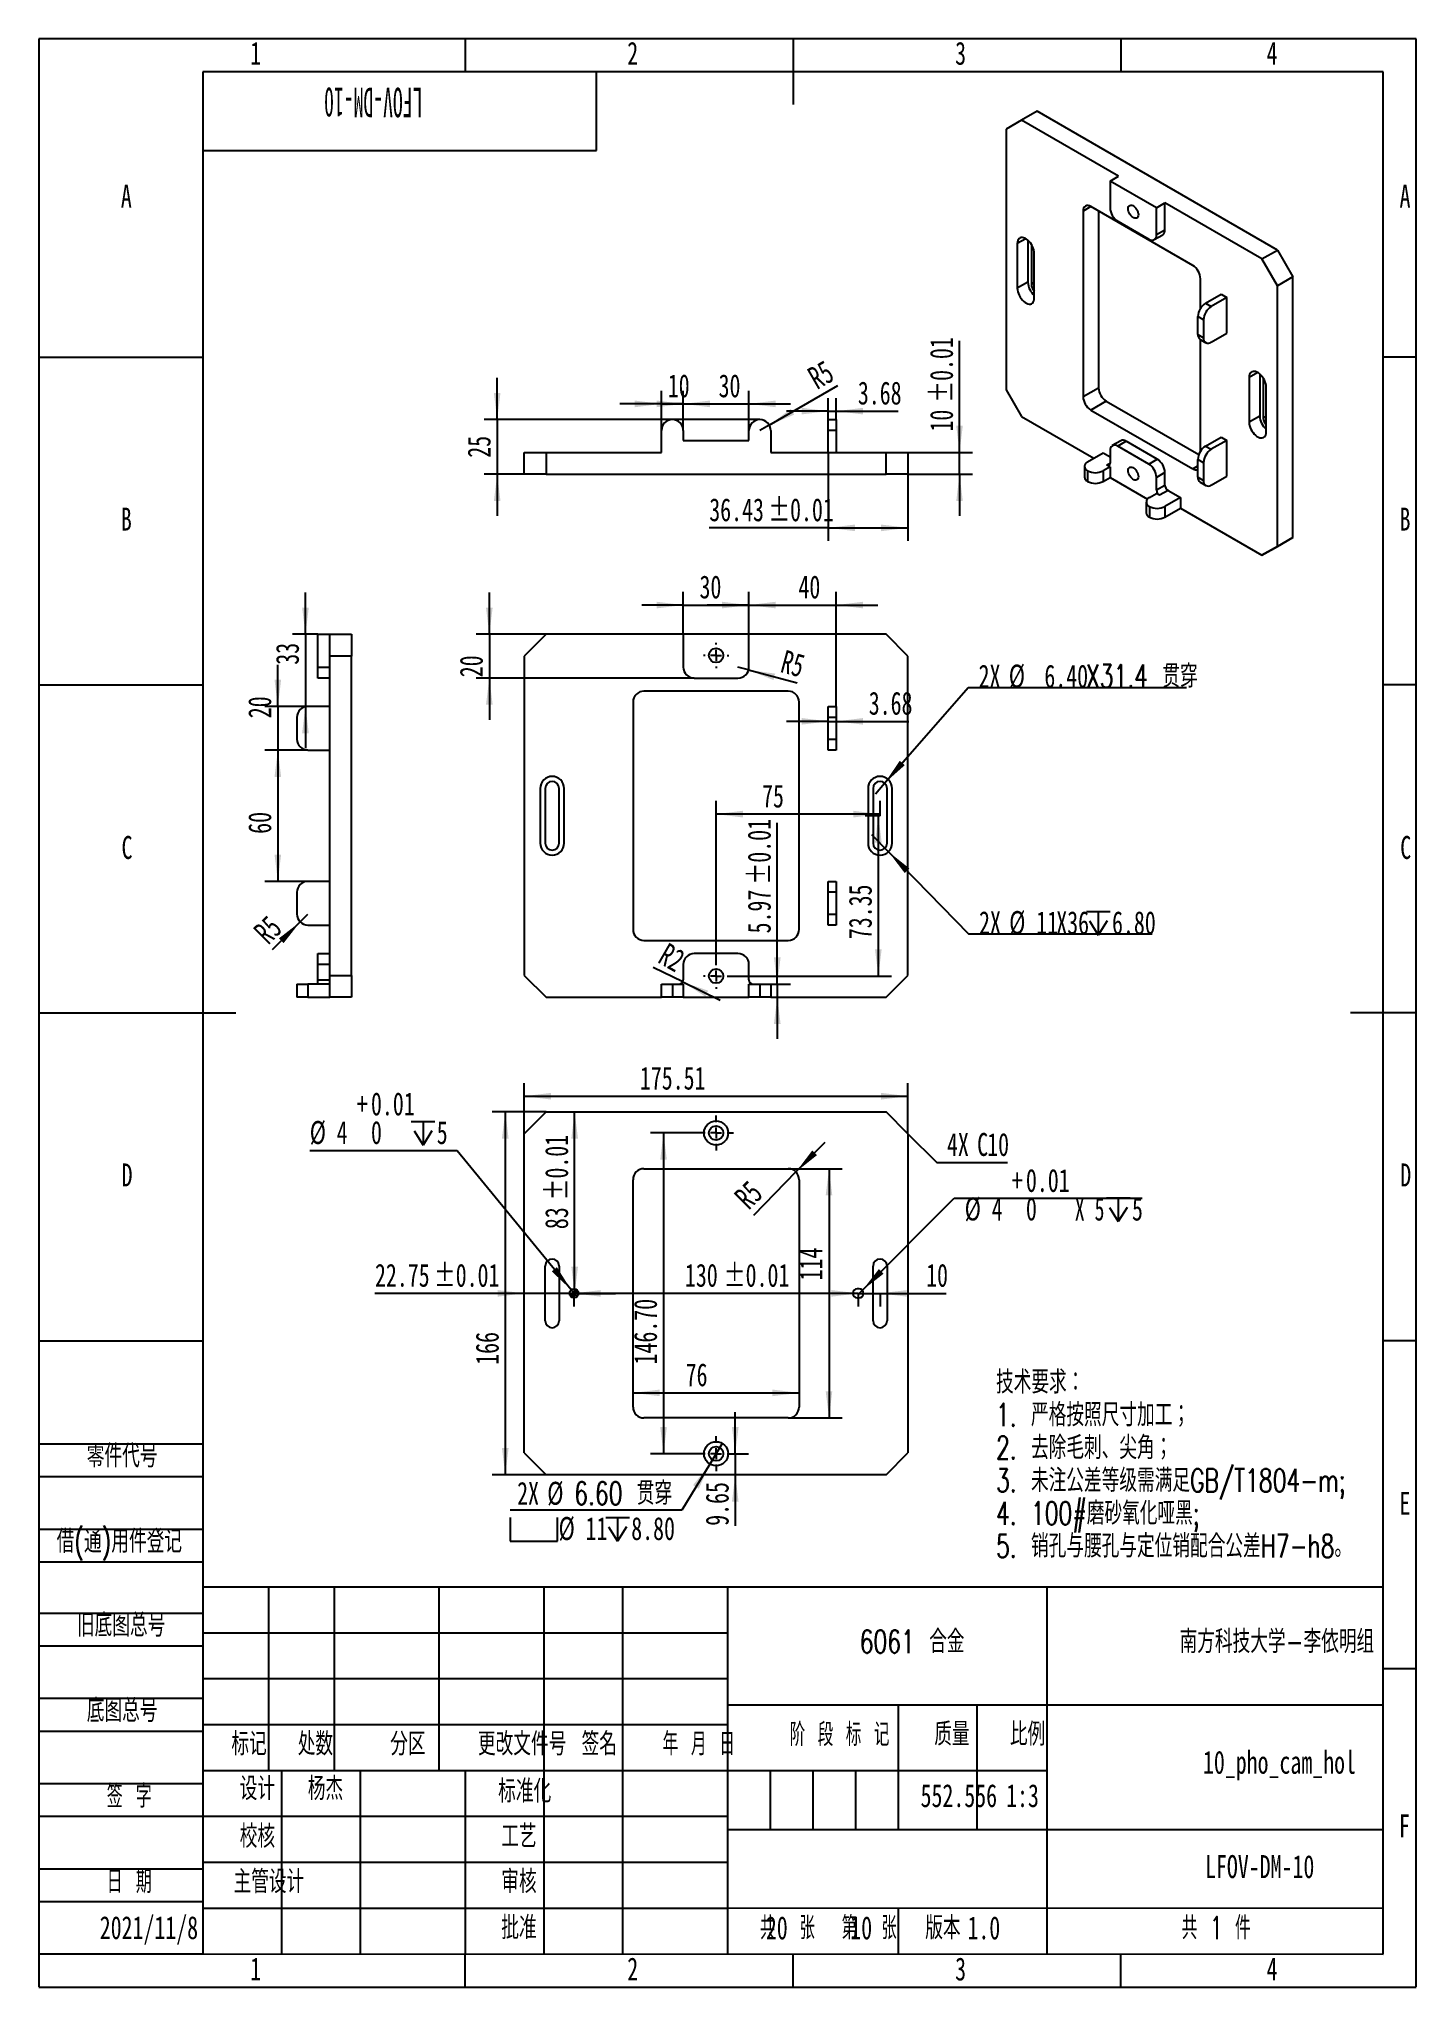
# Model space of a CAD drawing. Header units: millimetres. Extents: x 0 to 210, y 0 to 297.
import ezdxf

# ---------------------------------------------------------------- set-up
doc = ezdxf.new("R2010")
doc.units = ezdxf.units.MM
doc.layers.add('图框', color=7, linetype='Continuous')
doc.layers.add('图纸格式', color=7, linetype='Continuous')
doc.layers.add('根据设置的颜色创建', color=7, linetype='Continuous', lineweight=25)
doc.styles.add('SLDTEXTSTYLE0', font='TXT', dxfattribs={"width": 0.7, "bigfont": 'bigfont'})
doc.styles.add('SLDTEXTSTYLE1', font='TXT', dxfattribs={"width": 0.62, "bigfont": 'bigfont'})
doc.styles.add('SLDTEXTSTYLE2', font='TXT', dxfattribs={"width": 0.614286, "bigfont": 'bigfont'})
doc.styles.add('SLDTEXTSTYLE3', font='TXT', dxfattribs={"width": 0.6, "bigfont": 'bigfont'})
doc.styles.add('SLDTEXTSTYLE4', font='TXT', dxfattribs={"width": 0.633333, "bigfont": 'bigfont'})
doc.styles.add('SLDTEXTSTYLE5', font='TXT', dxfattribs={"width": 0.7})
doc.styles.add('SLDTEXTSTYLE6', font='TXT', dxfattribs={"width": 0.49})
doc.styles.add('SLDTEXTSTYLE7', font='TXT', dxfattribs={"width": 0.633333})
doc.dimstyles.new('SLDDIMSTYLE0', dxfattribs={"dimtxt": 3.5, "dimasz": 4.08, "dimexe": 0, "dimexo": 0.0625, "dimgap": 0.875, "dimtad": 0, "dimtih": 1, "dimtoh": 1, "dimlfac": 3, "dimrnd": 1e-09, "dimzin": 12, "dimdsep": 46, "dimtxsty": 'SLDTEXTSTYLE5', "dimblk1": 'NONE', "dimsah": 1, "dimcen": 0, "dimadec": 0, "dimazin": 3, "dimtfac": 1, "dimtmove": 0, "dimatfit": 3, "dimldrblk": 'NONE', "dimfxl": 0, "dimfrac": 2, "dimtolj": 1, "dimtzin": 12, "dimarcsym": 0})
doc.dimstyles.new('SLDDIMSTYLE1', dxfattribs={"dimtxt": 3.5, "dimasz": 4.08, "dimexe": 0, "dimexo": 0.0625, "dimgap": 0.875, "dimtad": 0, "dimtih": 1, "dimtoh": 1, "dimlfac": 3, "dimrnd": 1e-09, "dimzin": 4, "dimdsep": 46, "dimtxsty": 'SLDTEXTSTYLE5', "dimblk1": 'NONE', "dimsah": 1, "dimcen": 0, "dimadec": 0, "dimazin": 1, "dimtfac": 1, "dimtmove": 0, "dimatfit": 3, "dimldrblk": 'NONE', "dimfxl": 0, "dimfrac": 2, "dimtolj": 1, "dimtzin": 12, "dimarcsym": 0})
doc.dimstyles.new('SLDDIMSTYLE10', dxfattribs={"dimtxt": 3.5, "dimasz": 4.08, "dimexe": 0, "dimexo": 0.0625, "dimgap": 0.875, "dimtad": 2, "dimlfac": 3, "dimrnd": 1e-09, "dimzin": 4, "dimdsep": 46, "dimtxsty": 'SLDTEXTSTYLE5', "dimsah": 1, "dimcen": 0.09, "dimadec": 0, "dimazin": 1, "dimtfac": 1, "dimtofl": 0, "dimtmove": 0, "dimatfit": 3, "dimfxl": 0, "dimfrac": 2, "dimtolj": 1, "dimtzin": 12, "dimarcsym": 0})
doc.dimstyles.new('SLDDIMSTYLE2', dxfattribs={"dimtxt": 3.5, "dimasz": 4.08, "dimexe": 0, "dimexo": 0.0625, "dimgap": 0.875, "dimtad": 2, "dimlfac": 3, "dimrnd": 1e-09, "dimzin": 12, "dimdsep": 46, "dimtxsty": 'SLDTEXTSTYLE5', "dimsah": 1, "dimcen": 0.09, "dimadec": 0, "dimazin": 3, "dimtfac": 1, "dimtmove": 0, "dimatfit": 0, "dimfxl": 0, "dimfrac": 2, "dimtolj": 1, "dimtzin": 12, "dimarcsym": 0})
doc.dimstyles.new('SLDDIMSTYLE3', dxfattribs={"dimtxt": 3.5, "dimasz": 4.08, "dimexe": 0, "dimexo": 0.0625, "dimgap": 0.875, "dimtad": 2, "dimlfac": 3, "dimrnd": 1e-09, "dimzin": 12, "dimdsep": 46, "dimtxsty": 'SLDTEXTSTYLE5', "dimsah": 1, "dimcen": 0.09, "dimadec": 0, "dimazin": 3, "dimtol": 1, "dimtp": 0.01, "dimtm": 0.01, "dimtfac": 1, "dimtmove": 0, "dimatfit": 0, "dimfxl": 0, "dimfrac": 2, "dimtolj": 1, "dimarcsym": 0})
doc.dimstyles.new('SLDDIMSTYLE4', dxfattribs={"dimtxt": 3.5, "dimasz": 4.08, "dimexe": 0, "dimexo": 0.0625, "dimgap": 0.875, "dimtad": 2, "dimlfac": 3, "dimrnd": 1e-09, "dimzin": 12, "dimdsep": 46, "dimtxsty": 'SLDTEXTSTYLE5', "dimsah": 1, "dimcen": 0, "dimadec": 0, "dimazin": 3, "dimtfac": 1, "dimtofl": 0, "dimtmove": 1, "dimatfit": 3, "dimfxl": 0, "dimfrac": 2, "dimtolj": 1, "dimtzin": 12, "dimarcsym": 0})
doc.dimstyles.new('SLDDIMSTYLE5', dxfattribs={"dimtxt": 3.5, "dimasz": 4.08, "dimexe": 0, "dimexo": 0.0625, "dimgap": 0.875, "dimtad": 2, "dimlfac": 3, "dimrnd": 1e-09, "dimzin": 12, "dimdsep": 46, "dimtxsty": 'SLDTEXTSTYLE5', "dimsah": 1, "dimcen": 0, "dimadec": 0, "dimazin": 3, "dimtfac": 1, "dimtofl": 0, "dimtmove": 0, "dimatfit": 3, "dimfxl": 0, "dimfrac": 2, "dimtolj": 1, "dimtzin": 12, "dimarcsym": 0})
doc.dimstyles.new('SLDDIMSTYLE6', dxfattribs={"dimtxt": 3.5, "dimasz": 4.08, "dimexe": 0, "dimexo": 0.0625, "dimgap": 0.875, "dimtad": 2, "dimlfac": 3, "dimrnd": 1e-09, "dimzin": 12, "dimdsep": 46, "dimtxsty": 'SLDTEXTSTYLE5', "dimsah": 1, "dimcen": 0.09, "dimadec": 0, "dimazin": 3, "dimtfac": 1, "dimtofl": 0, "dimtmove": 0, "dimatfit": 3, "dimfxl": 0, "dimfrac": 2, "dimtolj": 1, "dimtzin": 12, "dimarcsym": 0})
doc.dimstyles.new('SLDDIMSTYLE7', dxfattribs={"dimtxt": 3.5, "dimasz": 4.08, "dimexe": 0, "dimexo": 0.0625, "dimgap": 0.875, "dimtad": 2, "dimlfac": 3, "dimrnd": 1e-09, "dimzin": 12, "dimdsep": 46, "dimtxsty": 'SLDTEXTSTYLE5', "dimsah": 1, "dimcen": 0.09, "dimadec": 0, "dimazin": 3, "dimtol": 1, "dimtp": 0.01, "dimtm": 0.01, "dimtfac": 1, "dimtofl": 0, "dimtmove": 0, "dimatfit": 3, "dimfxl": 0, "dimfrac": 2, "dimtolj": 1, "dimarcsym": 0})
doc.dimstyles.new('SLDDIMSTYLE8', dxfattribs={"dimtxt": 3.5, "dimasz": 4.08, "dimexe": 0, "dimexo": 0.0625, "dimgap": 0.875, "dimtad": 0, "dimtih": 1, "dimtoh": 1, "dimlfac": 3, "dimrnd": 1e-09, "dimzin": 12, "dimdsep": 46, "dimtxsty": 'SLDTEXTSTYLE5', "dimblk1": 'NONE', "dimsah": 1, "dimcen": 0, "dimadec": 0, "dimazin": 3, "dimtol": 1, "dimtp": 0.012, "dimtfac": 1, "dimtmove": 0, "dimatfit": 3, "dimldrblk": 'NONE', "dimfxl": 0, "dimfrac": 2, "dimtolj": 1, "dimarcsym": 0})
doc.dimstyles.new('SLDDIMSTYLE9', dxfattribs={"dimtxt": 3.5, "dimasz": 4.08, "dimexe": 0, "dimexo": 0.0625, "dimgap": 0.875, "dimtad": 0, "dimtih": 1, "dimtoh": 1, "dimdec": 6, "dimlfac": 3, "dimrnd": 1e-09, "dimzin": 12, "dimdsep": 46, "dimtxsty": 'SLDTEXTSTYLE5', "dimsah": 1, "dimcen": 0, "dimadec": 0, "dimazin": 3, "dimtol": 1, "dimtp": 0.012, "dimtfac": 1, "dimtofl": 0, "dimtmove": 0, "dimatfit": 3, "dimfxl": 0, "dimfrac": 2, "dimtolj": 1, "dimtzin": 0, "dimarcsym": 0})

msp = doc.modelspace()

# ---------------------------------------------------------------- texts
at = {"color": 7, "linetype": 'Continuous', "lineweight": 0, "char_height": 3.5, "attachment_point": 2, "style": 'SLDTEXTSTYLE5'}
for s, insert in [('1', (33.04444444, 296.56798082)), ('2', (90.54444444, 296.56798082)), ('3', (140.54444444, 296.56798082)), ('4', (188.04444444, 296.56798082))]:
    msp.add_mtext(s, dxfattribs=dict(at, insert=insert))
at = {"layer": '图框', "insert": (50.98074462, 285.06440597), "char_height": 4.5, "attachment_point": 2, "rotation": 180, "style": 'SLDTEXTSTYLE6'}
msp.add_mtext('LFOV-DM-10', dxfattribs=at)
at = {"layer": '图框', "char_height": 3.5}
for s, insert, attachment_point, style in [('A', (13.32031252, 274.79092008), 2, 'SLDTEXTSTYLE5'), ('A', (208.32031252, 274.79092008), 2, 'SLDTEXTSTYLE5'), ('B', (13.32031252, 225.54092008), 2, 'SLDTEXTSTYLE5'), ('B', (208.32031252, 225.54092008), 2, 'SLDTEXTSTYLE5'), ('C', (13.42725694, 175.47606924), 2, 'SLDTEXTSTYLE5'), ('C', (208.42725694, 175.47606924), 2, 'SLDTEXTSTYLE5'), ('D', (13.42968752, 125.54092008), 2, 'SLDTEXTSTYLE5'), ('D', (208.42968752, 125.54092008), 2, 'SLDTEXTSTYLE5'), ('零件代号', (7.29211667, 82.70329204), 1, 'SLDTEXTSTYLE0'), ('E', (208.31788194, 75.47606924), 2, 'SLDTEXTSTYLE5'), ('借(通)用件登记', (2.70461632, 69.67773255), 1, 'SLDTEXTSTYLE0'), ('旧底图总号', (5.79211643, 56.90530001), 1, 'SLDTEXTSTYLE0'), ('6061 合金', (133.15133933, 54.39905289), 2, 'SLDTEXTSTYLE0'), ('南方科技大学-李依明组', (188.77901833, 54.39905289), 2, 'SLDTEXTSTYLE0'), ('底图总号', (7.29211667, 43.88526413), 1, 'SLDTEXTSTYLE0'), ('标记', (32.04010752, 38.78855981), 2, 'SLDTEXTSTYLE0'), ('处数', (42.16063697, 38.78855981), 2, 'SLDTEXTSTYLE0'), ('分区', (56.25990084, 38.78855981), 2, 'SLDTEXTSTYLE0'), ('更改文件号', (73.68047433, 38.78855981), 2, 'SLDTEXTSTYLE0'), ('签名', (85.44110771, 38.78855981), 2, 'SLDTEXTSTYLE0'), ('年 月 日', (100.61729645, 38.78855981), 2, 'SLDTEXTSTYLE1'), ('阶 段 标 记', (122.08305005, 40.21624708), 2, 'SLDTEXTSTYLE2'), ('质量', (139.22666099, 40.28618167), 2, 'SLDTEXTSTYLE0'), ('比例', (150.75914226, 40.28618167), 2, 'SLDTEXTSTYLE0'), ('10_pho_cam_hol', (189.17276826, 35.99341121), 2, 'SLDTEXTSTYLE5'), ('签 字', (13.76749305, 30.80699396), 2, 'SLDTEXTSTYLE4'), ('设计', (33.31082705, 31.97276116), 2, 'SLDTEXTSTYLE0'), ('杨杰', (43.69188705, 31.97276145), 2, 'SLDTEXTSTYLE0'), ('标准化', (74.07404119, 31.59203863), 2, 'SLDTEXTSTYLE0'), ('552.556', (140.27691596, 30.90835364), 2, 'SLDTEXTSTYLE5'), ('1:3', (149.98622562, 30.90835364), 2, 'SLDTEXTSTYLE5'), ('校核', (33.31082705, 24.70216765), 2, 'SLDTEXTSTYLE0'), ('工艺', (73.19661051, 24.70216765), 2, 'SLDTEXTSTYLE0'), ('F', (208.22430554, 26.29092008), 2, 'SLDTEXTSTYLE5'), ('日 期', (13.76749305, 17.7869982), 2, 'SLDTEXTSTYLE4'), ('主管设计', (35.06082713, 17.78791054), 2, 'SLDTEXTSTYLE0'), ('审核', (73.19661051, 17.79738322), 2, 'SLDTEXTSTYLE0'), ('LFOV-DM-10', (186.15644917, 20.08420473), 2, 'SLDTEXTSTYLE5'), ('2021/11/8', (16.76850515, 10.77839845), 2, 'SLDTEXTSTYLE5'), ('批准', (73.19904103, 10.77839816), 2, 'SLDTEXTSTYLE0'), ('共  张', (114.13669954, 10.74831967), 2, 'SLDTEXTSTYLE3'), ('20', (110.84850132, 10.74831996), 1, 'SLDTEXTSTYLE5'), ('第  张', (126.6114846, 10.74831967), 2, 'SLDTEXTSTYLE3'), ('10', (123.72354153, 10.74831996), 1, 'SLDTEXTSTYLE5'), ('版本', (137.85227334, 10.74831967), 2, 'SLDTEXTSTYLE0'), ('1.0', (141.58901891, 10.74831996), 1, 'SLDTEXTSTYLE5'), ('共 1 件', (174.2701386, 10.74831967), 1, 'SLDTEXTSTYLE1'), ('1', (33.04444444, 4.47606924), 2, 'SLDTEXTSTYLE5'), ('2', (90.54444444, 4.47606924), 2, 'SLDTEXTSTYLE5'), ('3', (140.54444444, 4.47606924), 2, 'SLDTEXTSTYLE5'), ('4', (188.04444444, 4.47606924), 2, 'SLDTEXTSTYLE5')]:
    msp.add_mtext(s, dxfattribs=dict(at, insert=insert, attachment_point=attachment_point, style=style))

# ---------------------------------------------------------------- blocks, each defined once
blk = doc.blocks.new('SW_NOTE_0')
at = {"layer": '图纸格式', "color": 0, "char_height": 3.5, "attachment_point": 1, "style": 'SLDTEXTSTYLE0'}
for s, insert in [('技术要求：', (0, 4.51)), ('1. 严格按照尺寸加工；', (0, -0.49)), ('2. 去除毛刺、尖角；', (0, -5.49)), ('3. 未注公差等级需满足GB/T1804-m;', (0, -10.49)), ('4. 100#磨砂氧化哑黑;', (0, -15.49)), ('5. 销孔与腰孔与定位销配合公差H7-h8。', (0, -20.49))]:
    blk.add_mtext(s, dxfattribs=dict(at, insert=insert))
blk = doc.blocks.new('SW_SYMBOL_HOLE_DEPTH')
at = {"layer": '根据设置的颜色创建', "color": 0}
for p, q in [((0, 875), (800, 875)), ((400, 875), (400, 75)), ((100, 555), (400, 75)), ((700, 555), (400, 75))]:
    blk.add_line(p, q, dxfattribs=at)
blk = doc.blocks.new('_D')
at = {"layer": '根据设置的颜色创建'}
for p, q in [((126.98, 175.71), (129.54, 173.08)), ((129.54, 173.08), (141.77, 160.54)), ((141.77, 160.54), (169.77, 160.54))]:
    blk.add_line(p, q, dxfattribs=at)
blk.add_solid([(129.54, 173.08), (132.03, 169.81), (132.75, 170.52)], dxfattribs=at)
at = {"layer": '根据设置的颜色创建', "xscale": 0.004511737089201878, "yscale": 0.004511737089201878, "zscale": 0.004511737089201878}
blk.add_blockref('SW_SYMBOL_HOLE_DEPTH', (159.74, 160.02), dxfattribs=at)
at = {"layer": '根据设置的颜色创建', "char_height": 3.5, "attachment_point": 1, "style": 'SLDTEXTSTYLE5'}
for s, insert in [('2X', (143.36, 164.01)), ('%%c', (147.95, 164.03)), ('11', (152.07, 164.01)), ('X36', (155.14, 164.01)), ('6.80', (163.64, 164.01))]:
    blk.add_mtext(s, dxfattribs=dict(at, insert=insert))
blk = doc.blocks.new('_None')
blk = doc.blocks.new('_D_1')
at = {"layer": '根据设置的颜色创建'}
for p, q in [((128.96, 183.53), (141.7, 198.13)), ((141.7, 198.13), (174.99, 198.13)), ((127.56, 181.92), (128.96, 183.53))]:
    blk.add_line(p, q, dxfattribs=at)
blk.add_solid([(128.96, 183.53), (132.03, 186.27), (131.26, 186.94)], dxfattribs=at)
at = {"layer": '根据设置的颜色创建', "char_height": 3.5, "attachment_point": 1}
for s, insert, style in [('2X', (143.29, 201.6), 'SLDTEXTSTYLE5'), ('%%c', (147.89, 201.61), 'SLDTEXTSTYLE5'), ('6.40', (153.32, 201.6), 'SLDTEXTSTYLE5'), ('X31.4 贯穿', (159.67, 201.6), 'SLDTEXTSTYLE0')]:
    blk.add_mtext(s, dxfattribs=dict(at, insert=insert, style=style))
blk = doc.blocks.new('_D_2')
at = {"layer": '根据设置的颜色创建'}
for p, q in [((98.26, 206.23), (98.26, 212.68)), ((108.26, 206.23), (108.26, 212.68)), ((98.26, 210.68), (91.91, 210.68)), ((98.26, 210.68), (108.26, 210.68)), ((108.26, 210.68), (114.61, 210.68))]:
    blk.add_line(p, q, dxfattribs=at)
for points in [[(98.26, 210.68), (94.18, 211.19), (94.18, 210.18)], [(108.26, 210.68), (112.34, 210.18), (112.34, 211.19)]]:
    blk.add_solid(points, dxfattribs=at)
at = {"layer": '根据设置的颜色创建', "insert": (100.73, 215.2), "char_height": 3.5, "attachment_point": 1, "style": 'SLDTEXTSTYLE5'}
blk.add_mtext('30', dxfattribs=at)
blk = doc.blocks.new('_D_3')
at = {"layer": '根据设置的颜色创建'}
for p, q in [((68.68, 206.23), (68.68, 212.58)), ((77.34, 206.23), (66.68, 206.23)), ((68.68, 206.23), (68.68, 199.56)), ((99.93, 199.56), (66.68, 199.56)), ((68.68, 199.56), (68.68, 193.21))]:
    blk.add_line(p, q, dxfattribs=at)
for points in [[(68.68, 206.23), (69.19, 210.31), (68.17, 210.31)], [(68.68, 199.56), (68.17, 195.48), (69.19, 195.48)]]:
    blk.add_solid(points, dxfattribs=at)
at = {"layer": '根据设置的颜色创建', "insert": (64.17, 199.68), "char_height": 3.5, "attachment_point": 1, "rotation": 90, "style": 'SLDTEXTSTYLE5'}
blk.add_mtext('20', dxfattribs=at)
blk = doc.blocks.new('_D_4')
at = {"layer": '根据设置的颜色创建'}
for p, q in [((108.26, 206.23), (108.26, 212.68)), ((121.59, 195.23), (121.59, 212.68)), ((108.26, 210.68), (101.91, 210.68)), ((108.26, 210.68), (121.59, 210.68)), ((121.59, 210.68), (127.94, 210.68))]:
    blk.add_line(p, q, dxfattribs=at)
for points in [[(108.26, 210.68), (104.18, 211.19), (104.18, 210.18)], [(121.59, 210.68), (125.67, 210.18), (125.67, 211.19)]]:
    blk.add_solid(points, dxfattribs=at)
at = {"layer": '根据设置的颜色创建', "insert": (115.82, 215.2), "char_height": 3.5, "attachment_point": 1, "style": 'SLDTEXTSTYLE5'}
blk.add_mtext('40', dxfattribs=at)
blk = doc.blocks.new('_D_5')
at = {"layer": '根据设置的颜色创建'}
for p, q in [((120.37, 192.95), (114.02, 192.95)), ((120.37, 192.95), (121.59, 192.95)), ((121.59, 192.95), (132.67, 192.95))]:
    blk.add_line(p, q, dxfattribs=at)
for points in [[(120.37, 192.95), (116.29, 193.46), (116.29, 192.45)], [(121.59, 192.95), (125.67, 192.45), (125.67, 193.46)]]:
    blk.add_solid(points, dxfattribs=at)
at = {"layer": '根据设置的颜色创建', "insert": (126.54, 197.47), "char_height": 3.5, "attachment_point": 1, "style": 'SLDTEXTSTYLE5'}
blk.add_mtext('3.68', dxfattribs=at)
blk = doc.blocks.new('_D_6')
at = {"layer": '根据设置的颜色创建'}
for p, q in [((112.59, 152.88), (112.59, 177.49)), ((111.59, 152.88), (114.59, 152.88)), ((112.59, 152.88), (112.59, 150.89)), ((112.59, 150.89), (112.59, 144.54))]:
    blk.add_line(p, q, dxfattribs=at)
for points in [[(112.59, 152.88), (113.1, 156.96), (112.08, 156.96)], [(112.59, 150.89), (112.08, 146.81), (113.1, 146.81)]]:
    blk.add_solid(points, dxfattribs=at)
at = {"layer": '根据设置的颜色创建', "char_height": 3.5, "attachment_point": 1, "rotation": 90, "style": 'SLDTEXTSTYLE5'}
for s, insert in [('±0.01', (108.08, 168.07)), ('5.97', (108.08, 160.62))]:
    blk.add_mtext(s, dxfattribs=dict(at, insert=insert))
blk = doc.blocks.new('_D_7')
at = {"layer": '根据设置的颜色创建'}
for q in [(93.68, 155.41), (103.88, 150.44)]:
    blk.add_line((98.17, 153.22), q, dxfattribs=at)
blk.add_solid([(98.17, 153.22), (101.62, 150.98), (102.06, 151.89)], dxfattribs=at)
at = {"layer": '根据设置的颜色创建', "insert": (95.94, 159.31), "char_height": 3.5, "attachment_point": 1, "rotation": 330, "style": 'SLDTEXTSTYLE5'}
blk.add_mtext('R2', dxfattribs=at)
blk = doc.blocks.new('_D_8')
at = {"layer": '根据设置的颜色创建'}
for q in [(106.59, 201.23), (115.63, 198.81)]:
    blk.add_line((108.2, 200.8), q, dxfattribs=at)
blk.add_solid([(108.2, 200.8), (112.01, 199.25), (112.28, 200.23)], dxfattribs=at)
at = {"layer": '根据设置的颜色创建', "insert": (113.81, 203.89), "char_height": 3.5, "attachment_point": 1, "rotation": 345, "style": 'SLDTEXTSTYLE5'}
blk.add_mtext('R5', dxfattribs=at)
blk = doc.blocks.new('_D_9')
at = {"layer": '根据设置的颜色创建'}
for p, q in [((103.26, 156.04), (103.26, 180.81)), ((128.26, 178.81), (103.26, 178.81)), ((128.26, 178.56), (128.26, 180.81))]:
    blk.add_line(p, q, dxfattribs=at)
for points in [[(103.26, 178.81), (107.34, 178.3), (107.34, 179.32)], [(128.26, 178.81), (124.18, 179.32), (124.18, 178.3)]]:
    blk.add_solid(points, dxfattribs=at)
at = {"layer": '根据设置的颜色创建', "insert": (110.27, 183.32), "char_height": 3.5, "attachment_point": 1, "style": 'SLDTEXTSTYLE5'}
blk.add_mtext('75', dxfattribs=at)
blk = doc.blocks.new('_D_10')
at = {"layer": '根据设置的颜色创建'}
for p, q in [((128.26, 178.56), (126, 178.56)), ((128, 178.56), (128, 154.11)), ((105.19, 154.11), (130, 154.11))]:
    blk.add_line(p, q, dxfattribs=at)
for points in [[(128, 178.56), (127.49, 174.48), (128.51, 174.48)], [(128, 154.11), (128.51, 158.19), (127.49, 158.19)]]:
    blk.add_solid(points, dxfattribs=at)
at = {"layer": '根据设置的颜色创建', "insert": (123.49, 159.74), "char_height": 3.5, "attachment_point": 1, "rotation": 90, "style": 'SLDTEXTSTYLE5'}
blk.add_mtext('73.35', dxfattribs=at)
blk = doc.blocks.new('SW_CENTERMARKSYMBOL_0')
at = {"layer": '根据设置的颜色创建', "color": 0}
for p, q in [((-1.67, 0), (-1.93, 0)), ((0, 0), (-0.83, 0)), ((0, 1.67), (0, 1.93)), ((0, 0), (0, 0.83)), ((0, 0), (0, -0.83)), ((0, 0), (0.83, 0)), ((1.67, 0), (1.93, 0)), ((0, -1.67), (0, -1.93))]:
    blk.add_line(p, q, dxfattribs=at)
blk = doc.blocks.new('SW_CENTERMARKSYMBOL_1')
at = {"layer": '根据设置的颜色创建', "color": 0}
for p, q in [((-1.67, 0), (-1.93, 0)), ((0, 0), (-0.83, 0)), ((0, 1.67), (0, 1.93)), ((0, 0), (0, 0.83)), ((0, 0), (0, -0.83)), ((0, 0), (0.83, 0)), ((1.67, 0), (1.93, 0)), ((0, -1.67), (0, -1.93))]:
    blk.add_line(p, q, dxfattribs=at)
blk = doc.blocks.new('_D_11')
at = {"layer": '根据设置的颜色创建'}
for p, q in [((36.43, 195.23), (36.43, 201.58)), ((41.01, 195.23), (34.43, 195.23)), ((36.43, 195.23), (36.43, 188.56)), ((41.01, 188.56), (34.43, 188.56)), ((36.43, 188.56), (36.43, 182.21))]:
    blk.add_line(p, q, dxfattribs=at)
for points in [[(36.43, 195.23), (36.93, 199.31), (35.92, 199.31)], [(36.43, 188.56), (35.92, 184.48), (36.93, 184.48)]]:
    blk.add_solid(points, dxfattribs=at)
at = {"layer": '根据设置的颜色创建', "insert": (31.91, 193.43), "char_height": 3.5, "attachment_point": 1, "rotation": 90, "style": 'SLDTEXTSTYLE5'}
blk.add_mtext('20', dxfattribs=at)
blk = doc.blocks.new('_D_12')
at = {"layer": '根据设置的颜色创建'}
for p, q in [((41.01, 188.56), (34.43, 188.56)), ((36.43, 188.56), (36.43, 168.56)), ((41.01, 168.56), (34.43, 168.56))]:
    blk.add_line(p, q, dxfattribs=at)
for points in [[(36.43, 188.56), (35.92, 184.48), (36.93, 184.48)], [(36.43, 168.56), (36.93, 172.64), (35.92, 172.64)]]:
    blk.add_solid(points, dxfattribs=at)
at = {"layer": '根据设置的颜色创建', "insert": (31.91, 175.81), "char_height": 3.5, "attachment_point": 1, "rotation": 90, "style": 'SLDTEXTSTYLE5'}
blk.add_mtext('60', dxfattribs=at)
blk = doc.blocks.new('_D_13')
at = {"layer": '根据设置的颜色创建'}
for q in [(41.01, 163.56), (35.58, 158.12)]:
    blk.add_line((39.84, 162.38), q, dxfattribs=at)
blk.add_solid([(39.84, 162.38), (36.59, 159.86), (37.31, 159.14)], dxfattribs=at)
at = {"layer": '根据设置的颜色创建', "insert": (32.47, 161.24), "char_height": 3.5, "attachment_point": 1, "rotation": 45, "style": 'SLDTEXTSTYLE5'}
blk.add_mtext('R5', dxfattribs=at)
blk = doc.blocks.new('_D_14')
at = {"layer": '根据设置的颜色创建'}
for p, q in [((40.64, 206.23), (40.64, 212.58)), ((42.51, 206.23), (38.64, 206.23)), ((40.64, 206.23), (40.64, 195.23)), ((41.01, 195.23), (38.64, 195.23)), ((40.64, 195.23), (40.64, 188.88))]:
    blk.add_line(p, q, dxfattribs=at)
for points in [[(40.64, 206.23), (41.15, 210.31), (40.13, 210.31)], [(40.64, 195.23), (40.13, 191.15), (41.15, 191.15)]]:
    blk.add_solid(points, dxfattribs=at)
at = {"layer": '根据设置的颜色创建', "insert": (36.13, 201.59), "char_height": 3.5, "attachment_point": 1, "rotation": 90, "style": 'SLDTEXTSTYLE5'}
blk.add_mtext('33', dxfattribs=at)
blk = doc.blocks.new('_D_15')
at = {"layer": '根据设置的颜色创建'}
for p, q in [((94.93, 241.36), (88.58, 241.36)), ((94.93, 237.29), (94.93, 243.36)), ((94.93, 241.36), (98.26, 241.36)), ((98.26, 237.29), (98.26, 243.36)), ((98.26, 241.36), (104.61, 241.36))]:
    blk.add_line(p, q, dxfattribs=at)
for points in [[(94.93, 241.36), (90.85, 241.87), (90.85, 240.85)], [(98.26, 241.36), (102.34, 240.85), (102.34, 241.87)]]:
    blk.add_solid(points, dxfattribs=at)
at = {"layer": '根据设置的颜色创建', "insert": (95.89, 245.87), "char_height": 3.5, "attachment_point": 1, "style": 'SLDTEXTSTYLE5'}
blk.add_mtext('10', dxfattribs=at)
blk = doc.blocks.new('_D_16')
at = {"layer": '根据设置的颜色创建'}
for p, q in [((98.26, 241.36), (91.91, 241.36)), ((98.26, 237.29), (98.26, 243.36)), ((98.26, 241.36), (108.26, 241.36)), ((108.26, 237.29), (108.26, 243.36)), ((108.26, 241.36), (114.61, 241.36))]:
    blk.add_line(p, q, dxfattribs=at)
for points in [[(98.26, 241.36), (94.18, 241.87), (94.18, 240.85)], [(108.26, 241.36), (112.34, 240.85), (112.34, 241.87)]]:
    blk.add_solid(points, dxfattribs=at)
at = {"layer": '根据设置的颜色创建', "insert": (103.64, 245.87), "char_height": 3.5, "attachment_point": 1, "style": 'SLDTEXTSTYLE5'}
blk.add_mtext('30', dxfattribs=at)
blk = doc.blocks.new('_D_17')
at = {"layer": '根据设置的颜色创建'}
for q in [(121.8, 244.14), (109.93, 237.29)]:
    blk.add_line((111.37, 238.12), q, dxfattribs=at)
blk.add_solid([(111.37, 238.12), (115.16, 239.72), (114.65, 240.6)], dxfattribs=at)
at = {"layer": '根据设置的颜色创建', "insert": (116.9, 246.49), "char_height": 3.5, "attachment_point": 1, "rotation": 30, "style": 'SLDTEXTSTYLE5'}
blk.add_mtext('R5', dxfattribs=at)
blk = doc.blocks.new('_D_18')
at = {"layer": '根据设置的颜色创建'}
for p, q in [((69.88, 238.96), (69.88, 245.31)), ((109.93, 238.96), (67.88, 238.96)), ((69.88, 238.96), (69.88, 230.62)), ((74.01, 230.62), (67.88, 230.62)), ((69.88, 230.62), (69.88, 224.27))]:
    blk.add_line(p, q, dxfattribs=at)
for points in [[(69.88, 238.96), (70.38, 243.04), (69.37, 243.04)], [(69.88, 230.62), (69.37, 226.54), (70.38, 226.54)]]:
    blk.add_solid(points, dxfattribs=at)
at = {"layer": '根据设置的颜色创建', "insert": (65.36, 233.15), "char_height": 3.5, "attachment_point": 1, "rotation": 90, "style": 'SLDTEXTSTYLE5'}
blk.add_mtext('25', dxfattribs=at)
blk = doc.blocks.new('_D_19')
at = {"layer": '根据设置的颜色创建'}
for p, q in [((140.38, 233.96), (140.38, 250.95)), ((132.51, 233.96), (142.38, 233.96)), ((140.38, 230.62), (140.38, 233.96)), ((132.51, 230.62), (142.38, 230.62)), ((140.38, 230.62), (140.38, 224.27))]:
    blk.add_line(p, q, dxfattribs=at)
for points in [[(140.38, 233.96), (140.89, 238.04), (139.88, 238.04)], [(140.38, 230.62), (139.88, 226.54), (140.89, 226.54)]]:
    blk.add_solid(points, dxfattribs=at)
at = {"layer": '根据设置的颜色创建', "char_height": 3.5, "attachment_point": 1, "rotation": 90, "style": 'SLDTEXTSTYLE5'}
for s, insert in [('±0.01', (135.87, 241.53)), ('10', (135.87, 237.14))]:
    blk.add_mtext(s, dxfattribs=dict(at, insert=insert))
blk = doc.blocks.new('_D_20')
at = {"layer": '根据设置的颜色创建'}
for p, q in [((120.37, 238.96), (120.37, 242.25)), ((121.59, 238.96), (121.59, 242.25)), ((120.37, 240.25), (114.02, 240.25)), ((120.37, 240.25), (121.59, 240.25)), ((121.59, 240.25), (131.01, 240.25))]:
    blk.add_line(p, q, dxfattribs=at)
for points in [[(120.37, 240.25), (116.29, 240.76), (116.29, 239.75)], [(121.59, 240.25), (125.67, 239.75), (125.67, 240.76)]]:
    blk.add_solid(points, dxfattribs=at)
at = {"layer": '根据设置的颜色创建', "insert": (124.88, 244.77), "char_height": 3.5, "attachment_point": 1, "style": 'SLDTEXTSTYLE5'}
blk.add_mtext('3.68', dxfattribs=at)
blk = doc.blocks.new('_D_21')
at = {"layer": '根据设置的颜色创建'}
for p, q in [((120.37, 233.96), (120.37, 220.46)), ((132.51, 230.62), (132.51, 220.46)), ((120.37, 222.46), (102.22, 222.46)), ((120.37, 222.46), (132.51, 222.46))]:
    blk.add_line(p, q, dxfattribs=at)
for points in [[(120.37, 222.46), (124.45, 221.95), (124.45, 222.96)], [(132.51, 222.46), (128.43, 222.96), (128.43, 221.95)]]:
    blk.add_solid(points, dxfattribs=at)
at = {"layer": '根据设置的颜色创建', "char_height": 3.5, "attachment_point": 1, "style": 'SLDTEXTSTYLE5'}
for s, insert in [('36.43', (102.22, 226.97)), ('±0.01', (111.21, 226.97))]:
    blk.add_mtext(s, dxfattribs=dict(at, insert=insert))
blk = doc.blocks.new('_D_22')
at = {"layer": '根据设置的颜色创建'}
for p, q in [((74.01, 130.07), (74.01, 137.8)), ((132.51, 130.07), (132.51, 137.8)), ((74.01, 135.8), (132.51, 135.8))]:
    blk.add_line(p, q, dxfattribs=at)
for points in [[(74.01, 135.8), (78.09, 135.29), (78.09, 136.31)], [(132.51, 135.8), (128.43, 136.31), (128.43, 135.29)]]:
    blk.add_solid(points, dxfattribs=at)
at = {"layer": '根据设置的颜色创建', "insert": (91.64, 140.31), "char_height": 3.5, "attachment_point": 1, "style": 'SLDTEXTSTYLE5'}
blk.add_mtext('175.51', dxfattribs=at)
blk = doc.blocks.new('_D_23')
at = {"layer": '根据设置的颜色创建'}
for p, q in [((77.34, 133.41), (69.11, 133.41)), ((71.11, 133.41), (71.11, 78.07)), ((77.34, 78.07), (69.11, 78.07))]:
    blk.add_line(p, q, dxfattribs=at)
for points in [[(71.11, 133.41), (70.6, 129.33), (71.62, 129.33)], [(71.11, 78.07), (71.62, 82.15), (70.6, 82.15)]]:
    blk.add_solid(points, dxfattribs=at)
at = {"layer": '根据设置的颜色创建', "insert": (66.6, 94.85), "char_height": 3.5, "attachment_point": 1, "rotation": 90, "style": 'SLDTEXTSTYLE5'}
blk.add_mtext('166', dxfattribs=at)
blk = doc.blocks.new('_D_24')
at = {"layer": '根据设置的颜色创建'}
blk.add_line((90.59, 90.56), (115.93, 90.56), dxfattribs=at)
for points in [[(90.59, 90.56), (94.67, 90.06), (94.67, 91.07)], [(115.93, 90.56), (111.85, 91.07), (111.85, 90.06)]]:
    blk.add_solid(points, dxfattribs=at)
at = {"layer": '根据设置的颜色创建', "insert": (98.62, 95.08), "char_height": 3.5, "attachment_point": 1, "style": 'SLDTEXTSTYLE5'}
blk.add_mtext('76', dxfattribs=at)
blk = doc.blocks.new('_D_25')
at = {"layer": '根据设置的颜色创建'}
for p, q in [((114.26, 124.74), (122.48, 124.74)), ((120.48, 124.74), (120.48, 86.74)), ((114.26, 86.74), (122.48, 86.74))]:
    blk.add_line(p, q, dxfattribs=at)
for points in [[(120.48, 124.74), (119.97, 120.66), (120.98, 120.66)], [(120.48, 86.74), (120.98, 90.82), (119.97, 90.82)]]:
    blk.add_solid(points, dxfattribs=at)
at = {"layer": '根据设置的颜色创建', "insert": (115.97, 107.72), "char_height": 3.5, "attachment_point": 1, "rotation": 90, "style": 'SLDTEXTSTYLE5'}
blk.add_mtext('114', dxfattribs=at)
blk = doc.blocks.new('_D_26')
at = {"layer": '根据设置的颜色创建'}
for p, q in [((124.93, 105.74), (118.58, 105.74)), ((124.93, 105.74), (124.93, 103.74)), ((124.93, 105.74), (128.26, 105.74)), ((128.26, 105.74), (128.26, 103.74)), ((128.26, 105.74), (138.37, 105.74))]:
    blk.add_line(p, q, dxfattribs=at)
for points in [[(124.93, 105.74), (120.85, 106.24), (120.85, 105.23)], [(128.26, 105.74), (132.34, 105.23), (132.34, 106.24)]]:
    blk.add_solid(points, dxfattribs=at)
at = {"layer": '根据设置的颜色创建', "insert": (135.29, 110.25), "char_height": 3.5, "attachment_point": 1, "style": 'SLDTEXTSTYLE5'}
blk.add_mtext('10', dxfattribs=at)
blk = doc.blocks.new('_D_27')
at = {"layer": '根据设置的颜色创建'}
for q in [(119.87, 128.8), (108.96, 117.62)]:
    blk.add_line((115.44, 124.25), q, dxfattribs=at)
blk.add_solid([(115.44, 124.25), (118.65, 126.82), (117.93, 127.53)], dxfattribs=at)
at = {"layer": '根据设置的颜色创建', "insert": (105.77, 120.81), "char_height": 3.5, "attachment_point": 1, "rotation": 45, "style": 'SLDTEXTSTYLE5'}
blk.add_mtext('R5', dxfattribs=at)
blk = doc.blocks.new('SW_SYMBOL_HOLE_SPOT')
at = {"layer": '根据设置的颜色创建', "color": 0}
for p, q in [((0, 875), (0, 75)), ((1600, 75), (1600, 875)), ((0, 75), (1600, 75))]:
    blk.add_line(p, q, dxfattribs=at)
blk = doc.blocks.new('_D_28')
at = {"layer": '根据设置的颜色创建'}
for p, q in [((104.21, 82.86), (102.31, 79.72)), ((102.31, 79.72), (98.04, 72.67)), ((98.04, 72.67), (71.87, 72.67))]:
    blk.add_line(p, q, dxfattribs=at)
blk.add_solid([(102.31, 79.72), (99.76, 76.5), (100.63, 75.97)], dxfattribs=at)
at = {"layer": '根据设置的颜色创建', "xscale": 0.004511737089201878, "yscale": 0.004511737089201878, "zscale": 0.004511737089201878}
for name, p in [('SW_SYMBOL_HOLE_SPOT', (71.87, 67.63)), ('SW_SYMBOL_HOLE_DEPTH', (86.42, 67.63))]:
    blk.add_blockref(name, p, dxfattribs=at)
at = {"layer": '根据设置的颜色创建', "char_height": 3.5, "attachment_point": 1}
for s, insert, style in [('6.60 贯穿', (81.63, 77), 'SLDTEXTSTYLE0'), ('2X', (72.92, 77), 'SLDTEXTSTYLE5'), ('%%c', (77.51, 77.01), 'SLDTEXTSTYLE5'), ('%%c', (79.24, 71.64), 'SLDTEXTSTYLE5'), ('11', (83.35, 71.63), 'SLDTEXTSTYLE5'), ('8.80', (90.32, 71.63), 'SLDTEXTSTYLE5')]:
    blk.add_mtext(s, dxfattribs=dict(at, insert=insert, style=style))
blk = doc.blocks.new('_D_29')
at = {"layer": '根据设置的颜色创建'}
for p, q in [((63.79, 127.49), (41.29, 127.49)), ((81.17, 106.26), (63.79, 127.49)), ((82.02, 105.22), (81.17, 106.26))]:
    blk.add_line(p, q, dxfattribs=at)
blk.add_solid([(81.17, 106.26), (78.98, 109.73), (78.2, 109.09)], dxfattribs=at)
at = {"layer": '根据设置的颜色创建', "xscale": 0.004511737089201878, "yscale": 0.004511737089201878, "zscale": 0.004511737089201878}
blk.add_blockref('SW_SYMBOL_HOLE_DEPTH', (56.77, 128.01), dxfattribs=at)
at = {"layer": '根据设置的颜色创建', "char_height": 3.5, "attachment_point": 1, "style": 'SLDTEXTSTYLE5'}
for s, insert in [('+', (48.47, 136.38)), ('0.01', (50.63, 136.38)), ('%%c', (41.29, 132.02)), ('4', (45.4, 132.01)), ('0', (50.63, 132.02)), ('5', (60.66, 132.01))]:
    blk.add_mtext(s, dxfattribs=dict(at, insert=insert))
blk = doc.blocks.new('_D_30')
at = {"layer": '根据设置的颜色创建'}
for p, q in [((125.57, 106.21), (139.59, 120.23)), ((139.59, 120.23), (168.21, 120.23)), ((125.09, 105.74), (125.57, 106.21))]:
    blk.add_line(p, q, dxfattribs=at)
blk.add_solid([(125.57, 106.21), (128.81, 108.74), (128.09, 109.45)], dxfattribs=at)
at = {"layer": '根据设置的颜色创建', "xscale": 0.004511737089201878, "yscale": 0.004511737089201878, "zscale": 0.004511737089201878}
blk.add_blockref('SW_SYMBOL_HOLE_DEPTH', (162.78, 116.35), dxfattribs=at)
at = {"layer": '根据设置的颜色创建', "char_height": 3.5, "attachment_point": 1}
for s, insert, style in [('+', (148.36, 124.71), 'SLDTEXTSTYLE5'), ('0.01', (150.51, 124.71), 'SLDTEXTSTYLE5'), ('%%c', (141.17, 120.36), 'SLDTEXTSTYLE5'), ('4', (145.29, 120.34), 'SLDTEXTSTYLE5'), ('0', (150.51, 120.36), 'SLDTEXTSTYLE5'), ('X 5', (157.96, 120.34), 'SLDTEXTSTYLE7'), ('5', (166.68, 120.34), 'SLDTEXTSTYLE5')]:
    blk.add_mtext(s, dxfattribs=dict(at, insert=insert, style=style))
blk = doc.blocks.new('_D_31')
at = {"layer": '根据设置的颜色创建'}
for p, q in [((100.59, 130.19), (93.24, 130.19)), ((95.24, 130.19), (95.24, 81.29)), ((100.59, 81.29), (93.24, 81.29))]:
    blk.add_line(p, q, dxfattribs=at)
for points in [[(95.24, 130.19), (94.74, 126.11), (95.75, 126.11)], [(95.24, 81.29), (95.75, 85.37), (94.74, 85.37)]]:
    blk.add_solid(points, dxfattribs=at)
at = {"layer": '根据设置的颜色创建', "insert": (90.73, 94.9), "char_height": 3.5, "attachment_point": 1, "rotation": 90, "style": 'SLDTEXTSTYLE5'}
blk.add_mtext('146.70', dxfattribs=at)
blk = doc.blocks.new('_D_32')
at = {"layer": '根据设置的颜色创建'}
for p, q in [((106.18, 81.29), (106.18, 87.64)), ((105.93, 81.29), (108.18, 81.29)), ((106.18, 81.29), (106.18, 78.07)), ((106.18, 78.07), (106.18, 70.3))]:
    blk.add_line(p, q, dxfattribs=at)
for points in [[(106.18, 81.29), (106.69, 85.37), (105.68, 85.37)], [(106.18, 78.07), (105.68, 73.99), (106.69, 73.99)]]:
    blk.add_solid(points, dxfattribs=at)
at = {"layer": '根据设置的颜色创建', "insert": (101.67, 70.3), "char_height": 3.5, "attachment_point": 1, "rotation": 90, "style": 'SLDTEXTSTYLE5'}
blk.add_mtext('9.65', dxfattribs=at)
blk = doc.blocks.new('SW_CHAMFER_DIMENSION_0')
at = {"layer": '根据设置的颜色创建', "color": 0}
for p, q in [((-5.96, 4.39), (-1.57, 0)), ((-1.57, 0), (9.21, 0))]:
    blk.add_line(p, q, dxfattribs=at)
at = {"layer": '根据设置的颜色创建', "color": 0, "char_height": 3.5, "attachment_point": 1, "style": 'SLDTEXTSTYLE5'}
for s, insert in [('4X', (0, 4.51)), ('C', (4.6, 4.51)), ('10', (6.13, 4.51))]:
    blk.add_mtext(s, dxfattribs=dict(at, insert=insert))
blk = doc.blocks.new('_D_33')
at = {"layer": '根据设置的颜色创建'}
for p, q in [((81.69, 105.74), (81.69, 133.41)), ((81.59, 105.74), (83.69, 105.74))]:
    blk.add_line(p, q, dxfattribs=at)
for points in [[(81.69, 133.41), (81.18, 129.33), (82.2, 129.33)], [(81.69, 105.74), (82.2, 109.82), (81.18, 109.82)]]:
    blk.add_solid(points, dxfattribs=at)
at = {"layer": '根据设置的颜色创建', "char_height": 3.5, "attachment_point": 1, "rotation": 90, "style": 'SLDTEXTSTYLE5'}
for s, insert in [('±0.01', (77.18, 119.91)), ('83', (77.18, 115.53))]:
    blk.add_mtext(s, dxfattribs=dict(at, insert=insert))
blk = doc.blocks.new('_D_34')
at = {"layer": '根据设置的颜色创建'}
for p, q in [((74.01, 105.74), (51.24, 105.74)), ((81.59, 105.74), (74.01, 105.74)), ((81.59, 105.74), (81.59, 103.74)), ((81.59, 105.74), (87.94, 105.74))]:
    blk.add_line(p, q, dxfattribs=at)
for points in [[(74.01, 105.74), (69.93, 106.24), (69.93, 105.23)], [(81.59, 105.74), (85.67, 105.23), (85.67, 106.24)]]:
    blk.add_solid(points, dxfattribs=at)
at = {"layer": '根据设置的颜色创建', "char_height": 3.5, "attachment_point": 1, "style": 'SLDTEXTSTYLE5'}
for s, insert in [('22.75', (51.24, 110.25)), ('±0.01', (60.22, 110.25))]:
    blk.add_mtext(s, dxfattribs=dict(at, insert=insert))
blk = doc.blocks.new('_D_35')
at = {"layer": '根据设置的颜色创建'}
for p, q in [((81.59, 105.74), (81.59, 103.74)), ((124.93, 105.74), (81.59, 105.74)), ((124.93, 105.74), (124.93, 103.74))]:
    blk.add_line(p, q, dxfattribs=at)
for points in [[(81.59, 105.74), (85.67, 105.23), (85.67, 106.24)], [(124.93, 105.74), (120.85, 106.24), (120.85, 105.23)]]:
    blk.add_solid(points, dxfattribs=at)
at = {"layer": '根据设置的颜色创建', "char_height": 3.5, "attachment_point": 1, "style": 'SLDTEXTSTYLE5'}
for s, insert in [('130', (98.51, 110.25)), ('±0.01', (104.43, 110.25))]:
    blk.add_mtext(s, dxfattribs=dict(at, insert=insert))
blk = doc.blocks.new('SW_CENTERMARKSYMBOL_2')
at = {"layer": '根据设置的颜色创建', "color": 0}
for p, q in [((-1.67, 0), (-2.67, 0)), ((0, 0), (-0.83, 0)), ((0, 1.67), (0, 2.67)), ((0, 0), (0, 0.83)), ((0, 0), (0, -0.83)), ((0, 0), (0.83, 0)), ((1.67, 0), (2.67, 0)), ((0, -1.67), (0, -2.67))]:
    blk.add_line(p, q, dxfattribs=at)
blk = doc.blocks.new('SW_CENTERMARKSYMBOL_3')
at = {"layer": '根据设置的颜色创建', "color": 0}
for p, q in [((-1.67, 0), (-2.67, 0)), ((0, 0), (-0.83, 0)), ((0, 1.67), (0, 2.67)), ((0, 0), (0, 0.83)), ((0, 0), (0, -0.83)), ((0, 0), (0.83, 0)), ((1.67, 0), (2.67, 0)), ((0, -1.67), (0, -2.67))]:
    blk.add_line(p, q, dxfattribs=at)
blk = doc.blocks.new('SW_DOWELSYMBOL_0')
at = {"linetype": 'Continuous', "lineweight": 25}
h = blk.add_hatch(color=0, dxfattribs=at)
edge = h.paths.add_edge_path(flags=0)
edge.add_arc((0, 0), 0.667, 180, 270)
edge.add_line((0, -0.67), (0, 0))
edge.add_line((0, 0), (-0.67, 0))
h = blk.add_hatch(color=0, dxfattribs=at)
edge = h.paths.add_edge_path(flags=0)
edge.add_arc((0, 0), 0.667, 0, 90)
edge.add_line((0, 0.67), (0, 0))
edge.add_line((0, 0), (0.67, 0))
at = {"layer": '根据设置的颜色创建', "color": 0}
blk.add_circle((0, 0), 0.667, dxfattribs=at)

# ---------------------------------------------------------------- dimensions: what is measured, and where the dimension line sits
at = {"layer": '根据设置的颜色创建'}
for base, p1, p2, angle, dimstyle, picture, middle in [((140.3831242, 233.95683036), (132.51246706, 230.62349703), (132.51246706, 233.95683036), 90, 'SLDDIMSTYLE3', '_D_19', (140.3831242, 244.04619075)), ((69.8758632, 230.62349703), (109.92823523, 238.95683036), (74.01067007, 230.62349703), 90, 'SLDDIMSTYLE2', '_D_18', (69.8758632, 234.69041201)), ((108.26156857, 241.35870359), (98.26156857, 237.2901637), (108.26156857, 237.2901637), 0, 'SLDDIMSTYLE2', '_D_16', (105.17196714, 241.35870359)), ((40.64239618, 195.22757897), (42.51411082, 206.22757897), (41.01411082, 195.22757897), 90, 'SLDDIMSTYLE2', '_D_14', (40.64239618, 203.1221125)), ((68.67940907, 199.56091231), (77.3440034, 206.22757897), (99.92823523, 199.56091231), 90, 'SLDDIMSTYLE2', '_D_3', (68.67940907, 201.21115061)), ((36.42570775, 188.56091231), (41.01411082, 195.22757897), (41.01411082, 188.56091231), 90, 'SLDDIMSTYLE2', '_D_11', (36.42570775, 194.96374796)), ((36.42570775, 168.56091231), (41.01411082, 188.56091231), (41.01411082, 168.56091231), 90, 'SLDDIMSTYLE6', '_D_12', (36.42570775, 177.3396603)), ((112.58706457, 150.89424564), (111.5949019, 152.88491224), (129.17913373, 150.89424564), 90, 'SLDDIMSTYLE3', '_D_6', (112.58706457, 169.0548504)), ((128.00283755, 154.11091231), (128.26156857, 178.56091231), (105.1949019, 154.11091231), 90, 'SLDDIMSTYLE6', '_D_10', (128.00283755, 163.57211323)), ((81.69209986, 133.40648841), (81.5949019, 105.73982174), (77.3440034, 133.40648841), 90, 'SLDDIMSTYLE7', '_D_33', (81.69209986, 122.43060258)), ((71.11147492, 78.07315507), (77.3440034, 133.40648841), (77.3440034, 78.07315507), 90, 'SLDDIMSTYLE6', '_D_23', (71.11147492, 97.15351091)), ((95.24406011, 81.28982174), (100.5949019, 130.18982174), (100.5949019, 81.28982174), 90, 'SLDDIMSTYLE10', '_D_31', (95.24406011, 99.49956443)), ((120.47694502, 86.73982174), (114.26156857, 124.73982174), (114.26156857, 86.73982174), 90, 'SLDDIMSTYLE6', '_D_25', (120.47694502, 110.02521895)), ((106.18353742, 78.07315507), (105.92823523, 81.28982174), (129.17913373, 78.07315507), 90, 'SLDDIMSTYLE2', '_D_32', (106.18353742, 73.36556564))]:
    dim = msp.add_linear_dim(base=base, p1=p1, p2=p2, angle=angle, dimstyle=dimstyle, dxfattribs=at)
    dim.commit()
    dim.dimension.update_dxf_attribs({"geometry": picture, "text_midpoint": middle, "dimtype": 160})
for center, mpoint, dimstyle, picture, middle in [((109.92823523, 237.2901637), (111.37161091, 238.12349703), 'SLDDIMSTYLE5', '_D_17', (120.63108052, 243.46945854)), ((106.5949019, 201.22757897), (108.20477828, 200.7962139), 'SLDDIMSTYLE5', '_D_8', (114.40988107, 199.1335743)), ((41.01411082, 163.56091231), (39.83559952, 162.38240101), 'SLDDIMSTYLE5', '_D_13', (36.42571775, 158.97251924)), ((97.5949019, 153.55157891), (98.17225217, 153.21824558), 'SLDDIMSTYLE4', '_D_7', (94.71738891, 155.21292759)), ((114.26156857, 123.07315507), (115.44007987, 124.25166637), 'SLDDIMSTYLE4', '_D_27', (109.7302157, 118.54180221))]:
    dim = msp.add_radius_dim(center=center, mpoint=mpoint, dimstyle=dimstyle, dxfattribs=at)
    dim.commit()
    dim.dimension.update_dxf_attribs({"geometry": picture, "text_midpoint": middle, "dimtype": 164})
for base, p1, p2, dimstyle, picture, middle in [((98.26156857, 241.35870359), (94.92823523, 237.2901637), (98.26156857, 237.2901637), 'SLDDIMSTYLE2', '_D_15', (97.42548473, 241.35870359)), ((121.5949019, 240.2534978), (120.36990188, 238.95683036), (121.5949019, 238.95683036), 'SLDDIMSTYLE2', '_D_20', (127.9490193, 240.2534978)), ((132.51246706, 222.45606097), (120.36990188, 233.95683036), (132.51246706, 230.62349703), 'SLDDIMSTYLE7', '_D_21', (111.42480095, 222.45606097)), ((108.26156857, 210.68481995), (98.26156857, 206.22757897), (108.26156857, 206.22757897), 'SLDDIMSTYLE2', '_D_2', (102.2647121, 210.68481995)), ((121.5949019, 210.68481995), (108.26156857, 206.22757897), (121.5949019, 195.22757897), 'SLDDIMSTYLE2', '_D_4', (117.35235864, 210.68481995)), ((121.5949019, 192.95380986), (120.36990188, 195.22757897), (121.5949019, 195.22757897), 'SLDDIMSTYLE2', '_D_5', (129.60656829, 192.95380986)), ((103.26156857, 178.80863423), (128.26156857, 178.56091231), (103.26156857, 156.04424564), 'SLDDIMSTYLE6', '_D_9', (111.80800693, 178.80863423)), ((132.51246706, 135.79730659), (74.01067007, 130.07315507), (132.51246706, 130.07315507), 'SLDDIMSTYLE6', '_D_22', (96.2464738, 135.79730659)), ((74.01067007, 105.73658792), (81.5949019, 105.73982174), (74.01067007, 81.40648841), 'SLDDIMSTYLE3', '_D_34', (60.44148732, 105.73658792)), ((81.5949019, 105.73658792), (124.92823523, 105.73982174), (81.5949019, 105.73982174), 'SLDDIMSTYLE7', '_D_35', (106.18353742, 105.73658792)), ((128.26156857, 105.73658792), (124.92823523, 105.73982174), (128.26156857, 105.73982174), 'SLDDIMSTYLE2', '_D_26', (136.83068508, 105.73658792)), ((115.92823523, 90.56477684), (90.5949019, 88.40648841), (115.92823523, 88.40648841), 'SLDDIMSTYLE6', '_D_24', (100.1483539, 90.56477684))]:
    dim = msp.add_linear_dim(base=base, p1=p1, p2=p2, dimstyle=dimstyle, dxfattribs=at)
    dim.commit()
    dim.dimension.update_dxf_attribs({"geometry": picture, "text_midpoint": middle, "dimtype": 160})
for p1, p2, text, dimstyle, picture, middle in [((127.56009762, 181.92401423), (128.96303951, 183.53114372), '2X %%c <>X31.4 贯穿', 'SLDDIMSTYLE1', '_D_1', (159.14174298, 199.77076735)), ((126.98167218, 175.70686757), (129.54146496, 173.08162371), '2X <>X36{\\fGDT;x}6.80', 'SLDDIMSTYLE0', '_D', (156.56242252, 162.18647503)), ((82.01718464, 105.22395186), (81.17261917, 106.25569162), '<>{\\fGDT;x}5', 'SLDDIMSTYLE8', '_D_29', (51.7448609, 131.8571566)), ((104.21132494, 82.85796521), (102.3118122, 79.72167827), '2X %%c6.60 贯穿\\P{\\fGDT;v}<>{\\fGDT;x}8.80', 'SLDDIMSTYLE0', '_D_28', (84.16344744, 72.05601693))]:
    dim = msp.add_diameter_dim_2p(p1=p1, p2=p2, text=text, dimstyle=dimstyle, dxfattribs=at)
    dim.commit()
    dim.dimension.update_dxf_attribs({"geometry": picture, "text_midpoint": middle, "dimtype": 163})
dim = msp.add_radius_dim(center=(125.0949019, 105.73982174), mpoint=(125.56638919, 106.21114347), text='%%c<> X 5{\\fGDT;x}5\\P', dimstyle='SLDDIMSTYLE9', override={"dimpost": '<>'}, dxfattribs=at)
dim.commit()
dim.dimension.update_dxf_attribs({"geometry": '_D_30', "text_midpoint": (154.69320553, 120.19304835), "dimtype": 164})

# ---------------------------------------------------------------- linework, layer by layer
at = {"color": 7, "linetype": 'Continuous', "lineweight": 25}
for p, q in [((152.20107111, 285.97583266), (149.84404851, 284.61515248)), ((188.85404327, 264.81652222), (152.20107111, 285.97583266)), ((149.84404851, 284.61515248), (147.4870259, 283.25402996)), ((147.4870259, 283.25402996), (147.4870259, 243.51571044)), ((164.63500068, 276.07651754), (149.84404851, 284.61515248)), ((163.33863825, 275.32814343), (164.63500068, 276.07651754)), ((170.40970606, 271.24610288), (163.33863825, 275.32814343)), ((163.33863825, 275.32814343), (163.33863825, 271.24543938)), ((159.21384869, 270.76849358), (159.21384869, 242.46174543)), ((175.94870918, 262.46856561), (160.39235999, 271.44905484)), ((161.5708713, 270.76871474), (161.5708713, 243.82242562)), ((170.40970606, 271.24610288), (171.70606849, 271.99447698)), ((170.40970606, 267.16339882), (170.40970606, 271.24610288)), ((171.70606849, 267.91177292), (171.70606849, 271.99447698)), ((186.49702067, 263.45584204), (171.70606849, 271.99447698)), ((164.51714955, 269.20419793), (169.23119476, 266.48283756)), ((170.40970606, 267.16339882), (171.70606849, 267.91177292)), ((149.19650262, 265.80026368), (149.19650262, 258.99575691)), ((150.799278, 266.32957489), (150.799278, 259.92101944)), ((151.34139319, 265.69380418), (151.34139319, 259.608063)), ((170.06446037, 266.40032414), (171.3608228, 267.14869824)), ((186.49702067, 263.45584204), (188.85404327, 264.81652222)), ((188.85404327, 264.81652222), (191.21106587, 260.73403933)), ((151.78922749, 257.49900871), (151.78922749, 264.30351547)), ((188.85404327, 259.37335915), (186.49702067, 263.45584204)), ((150.799278, 259.92101944), (149.19650262, 258.99575691)), ((177.12722048, 255.91222973), (177.12722048, 260.42732416)), ((191.21106587, 260.73403933), (188.85404327, 259.37335915)), ((188.85404327, 219.63503963), (188.85404327, 259.37335915)), ((191.21106587, 220.99571982), (191.21106587, 260.73403933)), ((177.91093048, 256.70917709), (180.26795309, 258.06985728)), ((177.91093048, 256.70917709), (178.7771363, 256.20912712)), ((181.13415891, 257.5698073), (178.7771363, 256.20912712)), ((180.26795309, 258.06985728), (181.13415891, 257.5698073)), ((181.13415891, 252.12620189), (181.13415891, 257.5698073)), ((177.598625, 254.16788567), (176.73241918, 254.66793564)), ((176.73241918, 251.94613294), (176.73241918, 254.66793564)), ((177.598625, 254.16788567), (177.598625, 251.44608296)), ((176.73241918, 251.94613294), (177.598625, 251.44608296)), ((177.07766487, 251.18305826), (177.94387069, 250.68300829)), ((177.12722048, 234.13780808), (177.12722048, 251.15445042)), ((178.7771363, 250.7655217), (181.13415891, 252.12620189)), ((159.21384869, 242.46174543), (161.5708713, 243.82242562)), ((184.55184168, 245.39006088), (184.55184168, 238.58555412)), ((186.15461705, 245.9193721), (186.15461705, 239.51081664)), ((186.69673225, 245.28360139), (186.69673225, 239.1978602)), ((187.14456655, 237.08880591), (187.14456655, 243.89331268)), ((147.4870259, 243.51571044), (149.84404851, 239.43322755)), ((162.7493826, 241.78118417), (160.39235999, 240.42050398)), ((162.7493826, 241.78118417), (176.8755937, 233.62629608)), ((120.36990188, 238.95683036), (121.5949019, 238.95683036)), ((120.36990188, 237.2901637), (120.36990188, 238.95683036)), ((121.5949019, 238.95683036), (121.5949019, 237.2901637)), ((149.84404851, 239.43322755), (160.87013543, 233.06800306)), ((160.39235999, 240.42050398), (175.94870918, 231.44001475)), ((186.15461705, 239.51081664), (184.55184168, 238.58555412)), ((94.92823523, 233.95683036), (94.92823523, 237.2901637)), ((98.26156857, 237.2901637), (98.26156857, 235.7901637)), ((98.26156857, 235.7901637), (108.26156857, 235.7901637)), ((108.26156857, 235.7901637), (108.26156857, 237.2901637)), ((111.5949019, 237.2901637), (111.5949019, 233.95683036)), ((120.36990188, 233.95683036), (120.36990188, 237.2901637)), ((121.5949019, 237.2901637), (120.36990188, 237.2901637)), ((121.5949019, 237.2901637), (121.5949019, 233.95683036)), ((164.98024637, 235.74037135), (163.68388394, 234.99199725)), ((165.81351198, 235.65785793), (164.51714955, 234.90948383)), ((169.23119476, 232.18812346), (164.51714955, 234.90948383)), ((170.52755719, 232.93649756), (165.81351198, 235.65785793)), ((177.91093048, 234.93475544), (180.26795309, 236.29543563)), ((177.91093048, 234.93475544), (178.7771363, 234.43470547)), ((181.13415891, 235.79538565), (178.7771363, 234.43470547)), ((180.26795309, 236.29543563), (181.13415891, 235.79538565)), ((181.13415891, 230.35178024), (181.13415891, 235.79538565)), ((74.01067007, 230.62349703), (74.01067007, 233.95683036)), ((74.01067007, 233.95683036), (77.3440034, 233.95683036)), ((77.3440034, 233.95683036), (77.3440034, 230.62349703)), ((77.3440034, 233.95683036), (94.92823523, 233.95683036)), ((111.5949019, 233.95683036), (129.17913373, 233.95683036)), ((129.17913373, 230.62349703), (129.17913373, 233.95683036)), ((129.17913373, 233.95683036), (132.51246706, 233.95683036)), ((132.51246706, 233.95683036), (132.51246706, 230.62349703)), ((159.43280011, 231.83971304), (159.43280011, 230.21425252)), ((159.92095547, 232.52005314), (162.27797808, 233.88073332)), ((162.27797808, 233.88073332), (163.33863825, 233.26842724)), ((163.33863825, 231.77167903), (162.27797808, 231.15937295)), ((163.33863825, 231.77167903), (162.86723373, 232.04381507)), ((163.33863825, 234.22892257), (163.33863825, 232.31603958)), ((163.33863825, 231.77167903), (163.33863825, 230.14621851)), ((169.23119476, 232.18812346), (170.52755719, 232.93649756)), ((177.598625, 232.39346402), (176.73241918, 232.89351399)), ((176.73241918, 230.17171129), (176.73241918, 232.89351399)), ((177.598625, 232.39346402), (177.598625, 229.67166131)), ((77.3440034, 230.62349703), (74.01067007, 230.62349703)), ((77.3440034, 230.62349703), (129.17913373, 230.62349703)), ((132.51246706, 230.62349703), (129.17913373, 230.62349703)), ((159.92095547, 231.15937295), (159.92095547, 229.53391243)), ((162.27797808, 231.15937295), (162.27797808, 229.53391243)), ((162.27797808, 229.53391243), (163.33863825, 230.14621851)), ((163.33863825, 230.14621851), (169.05416282, 226.8467164)), ((171.70606849, 230.89525611), (170.40970606, 230.14688201)), ((170.40970606, 228.23399902), (170.40970606, 230.14688201)), ((170.40970606, 228.23399902), (171.70606849, 228.98237312)), ((171.70606849, 228.98237312), (171.70606849, 230.89525611)), ((176.73241918, 230.17171129), (177.598625, 229.67166131)), ((177.07766487, 229.40863661), (177.94387069, 228.90858663)), ((178.7771363, 228.99110005), (181.13415891, 230.35178024)), ((168.86089052, 226.3969923), (168.86089052, 224.77153177)), ((169.34904589, 227.07733239), (170.40970606, 227.68963848)), ((170.88111058, 227.41750244), (170.40970606, 227.68963848)), ((172.17747301, 228.16587654), (170.88111058, 227.41750244)), ((174.0630911, 227.07733239), (171.70606849, 225.7166522)), ((172.17747301, 228.16587654), (174.0630911, 227.07733239)), ((174.0630911, 227.07733239), (174.0630911, 225.45187187)), ((169.34904589, 225.7166522), (169.34904589, 224.09119168)), ((171.70606849, 225.7166522), (171.70606849, 224.09119168)), ((171.70606849, 224.09119168), (174.0630911, 225.45187187)), ((174.0630911, 225.45187187), (186.49702067, 218.27391711)), ((188.85404327, 219.63503963), (191.21106587, 220.99571982)), ((191.21106587, 220.99571982), (188.85404327, 219.6345973)), ((186.49702067, 218.27391711), (188.85404327, 219.63503963)), ((188.85404327, 219.6345973), (186.49702067, 218.27391711)), ((42.51411082, 201.22757897), (42.51411082, 206.22757897)), ((42.51411082, 206.22757897), (44.34744416, 206.22757897)), ((44.34744416, 206.22757897), (47.68077749, 206.22757897)), ((44.34744416, 202.89424564), (44.34744416, 206.22757897)), ((47.68077749, 206.22757897), (47.68077749, 202.89424564)), ((77.3440034, 206.22757897), (74.01067007, 202.89424564)), ((98.26156857, 206.22757897), (77.3440034, 206.22757897)), ((98.26156857, 206.22757897), (98.26156857, 201.22757897)), ((108.26156857, 206.22757897), (98.26156857, 206.22757897)), ((108.26156857, 201.22757897), (108.26156857, 206.22757897)), ((129.17913373, 206.22757897), (108.26156857, 206.22757897)), ((132.51246706, 202.89424564), (129.17913373, 206.22757897)), ((44.34744416, 154.22757897), (44.34744416, 202.89424564)), ((47.68077749, 202.89424564), (44.34744416, 202.89424564)), ((47.68077749, 154.22757897), (47.68077749, 202.89424564)), ((74.01067007, 202.89424564), (74.01067007, 154.22757897)), ((132.51246706, 154.22757897), (132.51246706, 202.89424564)), ((42.51411082, 201.22757897), (44.34744416, 201.22757897)), ((42.51411082, 199.56091231), (42.51411082, 201.22757897)), ((44.34744416, 199.56091231), (42.51411082, 199.56091231)), ((99.92823523, 199.56091231), (106.5949019, 199.56091231)), ((114.26156857, 197.56091231), (92.26156857, 197.56091231)), ((39.34744416, 193.56091231), (39.34744416, 190.22757897)), ((44.34744416, 195.22757897), (41.01411082, 195.22757897)), ((90.5949019, 195.89424564), (90.5949019, 161.22757897)), ((115.92823523, 161.22757897), (115.92823523, 195.89424564)), ((120.36990188, 195.22757897), (121.5949019, 195.22757897)), ((120.36990188, 193.56091231), (120.36990188, 195.22757897)), ((120.36990188, 190.22757897), (120.36990188, 193.56091231)), ((121.5949019, 193.56091231), (120.36990188, 193.56091231)), ((121.5949019, 195.22757897), (121.5949019, 193.56091231)), ((121.5949019, 193.56091231), (121.5949019, 190.22757897)), ((120.36990188, 190.22757897), (121.5949019, 190.22757897)), ((120.36990188, 188.56091231), (120.36990188, 190.22757897)), ((121.5949019, 190.22757897), (121.5949019, 188.56091231)), ((41.01411082, 188.56091231), (44.34744416, 188.56091231)), ((121.5949019, 188.56091231), (120.36990188, 188.56091231)), ((76.42823523, 182.72757897), (76.42823523, 174.39424564)), ((77.1949019, 182.72757897), (77.1949019, 174.39424564)), ((79.32823523, 174.39424564), (79.32823523, 182.72757897)), ((80.0949019, 174.39424564), (80.0949019, 182.72757897)), ((126.42823523, 182.72757897), (126.42823523, 174.39424564)), ((127.1949019, 182.72757897), (127.1949019, 174.39424564)), ((129.32823523, 174.39424564), (129.32823523, 182.72757897)), ((130.0949019, 174.39424564), (130.0949019, 182.72757897)), ((39.34744416, 166.89424564), (39.34744416, 163.56091231)), ((44.34744416, 168.56091231), (41.01411082, 168.56091231)), ((120.36990188, 168.56091231), (121.5949019, 168.56091231)), ((120.36990188, 166.89424564), (120.36990188, 168.56091231)), ((120.36990188, 163.56091231), (120.36990188, 166.89424564)), ((121.5949019, 166.89424564), (120.36990188, 166.89424564)), ((121.5949019, 168.56091231), (121.5949019, 166.89424564)), ((121.5949019, 166.89424564), (121.5949019, 163.56091231)), ((120.36990188, 163.56091231), (121.5949019, 163.56091231)), ((120.36990188, 161.89424564), (120.36990188, 163.56091231)), ((121.5949019, 163.56091231), (121.5949019, 161.89424564)), ((41.01411082, 161.89424564), (44.34744416, 161.89424564)), ((121.5949019, 161.89424564), (120.36990188, 161.89424564)), ((42.51411082, 157.56091231), (44.34744416, 157.56091231)), ((42.51411082, 155.89424564), (42.51411082, 157.56091231)), ((92.26156857, 159.56091231), (114.26156857, 159.56091231)), ((106.5949019, 157.56091231), (99.92823523, 157.56091231)), ((44.34744416, 155.89424564), (42.51411082, 155.89424564)), ((42.51411082, 153.55157891), (42.51411082, 155.89424564)), ((98.26156857, 155.89424564), (98.26156857, 153.55157891)), ((108.26156857, 153.55157891), (108.26156857, 155.89424564)), ((39.34744416, 152.88491224), (39.34744416, 150.89424564)), ((39.34744416, 152.88491224), (41.01411082, 152.88491224)), ((41.01411082, 152.88491224), (41.01411082, 150.89424564)), ((44.34744416, 152.88491224), (41.01411082, 152.88491224)), ((42.51411082, 153.55157891), (44.34744416, 153.55157891)), ((42.51411082, 152.88491224), (42.51411082, 153.55157891)), ((44.34744416, 150.89424564), (44.34744416, 154.22757897)), ((44.34744416, 154.22757897), (47.68077749, 154.22757897)), ((47.68077749, 154.22757897), (47.68077749, 150.89424564)), ((74.01067007, 154.22757897), (77.3440034, 150.89424564)), ((94.92823523, 150.89424564), (94.92823523, 152.88491224)), ((94.92823523, 152.88491224), (96.5949019, 152.88491224)), ((96.5949019, 152.88491224), (96.5949019, 150.89424564)), ((96.5949019, 152.88491224), (98.26156857, 152.88491224)), ((98.26156857, 152.88491224), (98.26156857, 150.89424564)), ((108.26156857, 150.89424564), (108.26156857, 152.88491224)), ((108.26156857, 152.88491224), (109.92823523, 152.88491224)), ((109.92823523, 152.88491224), (109.92823523, 150.89424564)), ((109.92823523, 152.88491224), (111.5949019, 152.88491224)), ((111.5949019, 152.88491224), (111.5949019, 150.89424564)), ((129.17913373, 150.89424564), (132.51246706, 154.22757897)), ((41.01411082, 150.89424564), (39.34744416, 150.89424564)), ((41.01411082, 150.89424564), (44.34744416, 150.89424564)), ((47.68077749, 150.89424564), (44.34744416, 150.89424564)), ((77.3440034, 150.89424564), (94.92823523, 150.89424564)), ((96.5949019, 150.89424564), (94.92823523, 150.89424564)), ((98.26156857, 150.89424564), (96.5949019, 150.89424564)), ((98.26156857, 150.89424564), (108.26156857, 150.89424564)), ((109.92823523, 150.89424564), (108.26156857, 150.89424564)), ((111.5949019, 150.89424564), (109.92823523, 150.89424564)), ((111.5949019, 150.89424564), (129.17913373, 150.89424564)), ((77.3440034, 133.40648841), (74.01067007, 130.07315507)), ((77.3440034, 133.40648841), (129.17913373, 133.40648841)), ((132.51246706, 130.07315507), (129.17913373, 133.40648841)), ((74.01067007, 81.40648841), (74.01067007, 130.07315507)), ((132.51246706, 130.07315507), (132.51246706, 81.40648841)), ((90.5949019, 88.40648841), (90.5949019, 123.07315507)), ((92.26156857, 124.73982174), (114.26156857, 124.73982174)), ((115.92823523, 123.07315507), (115.92823523, 88.40648841)), ((77.1949019, 101.57315507), (77.1949019, 109.90648841)), ((79.32823523, 109.90648841), (79.32823523, 101.57315507)), ((127.1949019, 101.57315507), (127.1949019, 109.90648841)), ((129.32823523, 109.90648841), (129.32823523, 101.57315507)), ((125.0949019, 106.40648841), (124.76156857, 106.40648841)), ((124.76156857, 105.07315507), (125.0949019, 105.07315507)), ((114.26156857, 86.73982174), (92.26156857, 86.73982174)), ((74.01067007, 81.40648841), (77.3440034, 78.07315507)), ((129.17913373, 78.07315507), (132.51246706, 81.40648841)), ((129.17913373, 78.07315507), (77.3440034, 78.07315507))]:
    msp.add_line(p, q, dxfattribs=at)
at = {"color": 8, "linetype": 'Continuous', "lineweight": 25}
for p, q in [((160.39255155, 271.44894425), (159.21384869, 270.76849358)), ((150.49307575, 266.54875941), (149.19650262, 265.80026368)), ((151.78922749, 259.86659223), (151.34139319, 259.608063)), ((185.84841481, 246.13855662), (184.55184168, 245.39006088)), ((187.14456655, 239.45638944), (186.69673225, 239.1978602)), ((162.86723373, 232.04381507), (163.33863824, 232.31595111)), ((175.94870918, 231.44001475), (176.73241918, 231.89244091))]:
    msp.add_line(p, q, dxfattribs=at)
at = {"color": 7, "linetype": 'Continuous', "lineweight": 25, "flags": 128}
for points in [[(166.09635469, 271.109608), (166.11335187, 271.28654096), (166.16360055, 271.43611658), (166.24490461, 271.55179768), (166.35371069, 271.62852844), (166.48526342, 271.66295537), (166.63381334, 271.65357384), (166.79286809, 271.60079387), (166.95547622, 271.50692219), (167.11453097, 271.37606146), (167.26308088, 271.21393091), (167.39463362, 271.02761642), (167.5034397, 270.82526084), (167.58474376, 270.61570806), (167.63499244, 270.40811656), (167.65198961, 270.21155908), (167.63499244, 270.03462612), (167.58474376, 269.88505051), (167.5034397, 269.76936941), (167.39463362, 269.69263865), (167.26308088, 269.65821172), (167.11453097, 269.66759325), (166.95547622, 269.72037322), (166.79286809, 269.81424489), (166.63381334, 269.94510563), (166.48526342, 270.10723618), (166.35371069, 270.29355067), (166.24490461, 270.49590625), (166.16360055, 270.70545902), (166.11335187, 270.91305052), (166.09635469, 271.109608)], [(151.78922749, 264.30351547), (151.77154679, 264.56011902), (151.718987, 264.83013679), (151.63298179, 265.10620339), (151.51587717, 265.38078846), (151.37086744, 265.64640202), (151.2019081, 265.89579883), (151.01360791, 266.122176), (150.81110322, 266.31935854), (150.59991782, 266.48196784), (150.3858123, 266.60556832), (150.17462689, 266.6867885), (149.9721222, 266.7234129), (149.78382201, 266.71444251), (149.61486267, 266.660122), (149.46985295, 266.5619331), (149.35274833, 266.42255415), (149.26674312, 266.24578705), (149.21418332, 266.03645353), (149.19650262, 265.80026368)], [(149.19650262, 258.99575691), (149.21418332, 258.73915336), (149.26674312, 258.4691356), (149.35274833, 258.19306899), (149.46985295, 257.91848393), (149.61486267, 257.65287037), (149.78382201, 257.40347355), (149.9721222, 257.17709639), (150.17462689, 256.97991384), (150.3858123, 256.81730455), (150.59991782, 256.69370406), (150.81110322, 256.61248388), (151.01360791, 256.57585948), (151.2019081, 256.58482988), (151.37086744, 256.63915039), (151.51587717, 256.73733929), (151.63298179, 256.87671823), (151.718987, 257.05348534), (151.77154679, 257.26281885), (151.78922749, 257.49900871)], [(187.14456655, 243.89331268), (187.12688585, 244.14991623), (187.07432606, 244.41993399), (186.98832085, 244.6960006), (186.87121623, 244.97058566), (186.7262065, 245.23619922), (186.55724716, 245.48559604), (186.36894697, 245.7119732), (186.16644228, 245.90915575), (185.95525688, 246.07176504), (185.74115135, 246.19536553), (185.52996595, 246.27658571), (185.32746126, 246.31321011), (185.13916107, 246.30423971), (184.97020173, 246.2499192), (184.82519201, 246.1517303), (184.70808738, 246.01235136), (184.62208218, 245.83558425), (184.56952238, 245.62625074), (184.55184168, 245.39006088)], [(184.55184168, 238.58555412), (184.56952238, 238.32895057), (184.62208218, 238.0589328), (184.70808738, 237.7828662), (184.82519201, 237.50828113), (184.97020173, 237.24266757), (185.13916107, 236.99327076), (185.32746126, 236.76689359), (185.52996595, 236.56971105), (185.74115135, 236.40710175), (185.95525688, 236.28350127), (186.16644228, 236.20228109), (186.36894697, 236.16565669), (186.55724716, 236.17462709), (186.7262065, 236.22894759), (186.87121623, 236.32713649), (186.98832085, 236.46651544), (187.07432606, 236.64328254), (187.12688585, 236.85261606), (187.14456655, 237.08880591)], [(166.09635469, 231.1807623), (166.11335187, 231.35769526), (166.16360055, 231.50727088), (166.24490461, 231.62295197), (166.35371069, 231.69968274), (166.48526342, 231.73410967), (166.63381334, 231.72472814), (166.79286809, 231.67194817), (166.95547622, 231.57807649), (167.11453097, 231.44721576), (167.26308088, 231.28508521), (167.39463362, 231.09877072), (167.5034397, 230.89641513), (167.58474376, 230.68686236), (167.63499244, 230.47927086), (167.65198961, 230.28271338), (167.63499244, 230.10578042), (167.58474376, 229.95620481), (167.5034397, 229.84052371), (167.39463362, 229.76379294), (167.26308088, 229.72936602), (167.11453097, 229.73874755), (166.95547622, 229.79152752), (166.79286809, 229.88539919), (166.63381334, 230.01625993), (166.48526342, 230.17839048), (166.35371069, 230.36470497), (166.24490461, 230.56706055), (166.16360055, 230.77661332), (166.11335187, 230.98420482), (166.09635469, 231.1807623)]]:
    msp.add_lwpolyline(points, dxfattribs=at)
at = {"color": 7, "linetype": 'Continuous', "lineweight": 25}
for centre, radius in [((103.26156857, 203.01091231), 1.1), ((103.26156857, 154.11091231), 1.1), ((103.26156857, 130.18982174), 1.83333333), ((103.26156857, 130.18982174), 1.1), ((81.5949019, 105.73982174), 0.66666667), ((103.26156857, 81.28982174), 1.83333333), ((103.26156857, 81.28982174), 1.1)]:
    msp.add_circle(centre, radius, dxfattribs=at)
for centre, radius, start, end in [((159.93591142, 270.87879544), 0.73043897, 51.325426758, 188.6853249967), ((165.88650988, 271.35562612), 2.55025312, 182.476303705, 237.5236964406), ((170.89536626, 267.81892837), 0.81600136, 304.7789244315, 6.5332559619), ((169.68764071, 267.0531015), 0.73044087, 231.325810101, 8.6849416537), ((174.57934098, 260.31713287), 2.55026118, 2.4763980378, 57.5236021078), ((153.66752098, 260.06758834), 2.87198542, 182.9253035037, 229.1557357005), ((152.99715089, 259.68901288), 1.65773533, 182.7989582098, 223.2259278149), ((179.28029081, 254.5577489), 2.55025312, 122.4763035594, 177.523696295), ((180.1465045, 254.05769438), 2.55026118, 122.4763978922, 177.5236019622), ((177.56571541, 251.86351082), 0.83738224, 174.337576136, 234.3502434707), ((178.32068773, 251.3357811), 0.73043897, 171.3146750033, 308.674573242), ((164.11874293, 243.93261236), 2.55025312, 182.476303705, 237.5236964406), ((161.76172819, 242.57193672), 2.55026118, 182.4763980378, 237.5236021078), ((96.5949019, 237.2901637), 1.66666667, 90, 180), ((96.5949019, 237.2901637), 1.66666667, 0, 90), ((109.92823523, 237.2901637), 1.66666667, 90, 180), ((109.92823523, 237.2901637), 1.66666667, 0, 90), ((189.02286004, 239.65738554), 2.87198542, 182.9253035037, 229.1557357005), ((188.35248995, 239.27881008), 1.65773533, 182.7989582098, 223.2259278149), ((164.0607036, 234.33921989), 0.73044087, 51.325810101, 188.6849416537), ((165.32543114, 234.97759332), 0.83724719, 54.3410619984, 114.3484795725), ((179.28029081, 232.78332725), 2.55025312, 122.4763035594, 177.523696295), ((160.1863807, 231.83971304), 0.73028296, 111.3125518932, 248.6874481068), ((163.05125534, 232.26942144), 0.29113946, 230.7967147643, 9.2140369905), ((167.86183443, 230.03669527), 2.55025312, 2.476303705, 57.5236964406), ((169.15818899, 230.78506483), 2.55026118, 2.4763980378, 57.5236021078), ((180.1465045, 232.28327273), 2.55026118, 122.4763978922, 177.5236019622), ((160.24576052, 230.28226532), 0.81580045, 184.7822660226, 246.537874935), ((161.09946677, 233.42139589), 2.55061496, 242.4805390039, 297.5194609961), ((161.09946677, 231.79593536), 2.55061496, 242.4805390039, 297.5194609961), ((172.72954589, 229.02894702), 1.02453654, 182.6054784857, 237.39452166), ((176.44467209, 232.14219453), 0.85967183, 234.7657128158, 289.5553519145), ((177.56571541, 230.08908917), 0.83738224, 174.337576136, 234.3502434707), ((178.32068773, 229.56135945), 0.73043897, 171.3146750033, 308.674573242), ((169.61447112, 226.3969923), 0.73028296, 111.3125518932, 248.6874481068), ((171.43318346, 228.28057292), 1.02453654, 182.6054784857, 237.39452166), ((169.67385094, 224.83954457), 0.81580045, 184.7822660226, 246.537874935), ((170.52755719, 227.97867514), 2.55061496, 242.4805390039, 297.5194609961), ((170.52755719, 226.35321462), 2.55061496, 242.4805390039, 297.5194609961), ((99.92823523, 201.22757897), 1.66666667, 180, 270), ((106.5949019, 201.22757897), 1.66666667, 270, 0), ((92.26156857, 195.89424564), 1.66666667, 90, 180), ((114.26156857, 195.89424564), 1.66666667, 360, 90), ((41.01411082, 193.56091231), 1.66666667, 90, 180), ((41.01411082, 190.22757897), 1.66666667, 180, 270), ((78.26156857, 182.72757897), 1.83333333, 0, 180), ((128.26156857, 182.72757897), 1.83333333, 0, 180), ((78.26156857, 182.72757897), 1.06666667, 0, 180), ((128.26156857, 182.72757897), 1.06666667, 0, 180), ((78.26156857, 174.39424564), 1.83333333, 180, 0), ((78.26156857, 174.39424564), 1.06666667, 180, 0), ((128.26156857, 174.39424564), 1.83333333, 180, 0), ((128.26156857, 174.39424564), 1.06666667, 180, 0), ((41.01411082, 166.89424564), 1.66666667, 90, 180), ((41.01411082, 163.56091231), 1.66666667, 180, 270), ((92.26156857, 161.22757897), 1.66666667, 180, 270), ((114.26156857, 161.22757897), 1.66666667, 270, 0), ((99.92823523, 155.89424564), 1.66666667, 90, 180), ((106.5949019, 155.89424564), 1.66666667, 0, 90), ((97.5949019, 153.55157891), 0.66666667, 270, 0), ((108.92823523, 153.55157891), 0.66666667, 180, 270), ((92.26156857, 123.07315507), 1.66666667, 90, 180), ((114.26156857, 123.07315507), 1.66666667, 0, 90), ((78.26156857, 109.90648841), 1.06666667, 0, 180), ((128.26156857, 109.90648841), 1.06666667, 0, 180), ((124.76156857, 105.73982174), 0.66666667, 90, 270), ((125.0949019, 105.73982174), 0.66666667, 270, 90), ((78.26156857, 101.57315507), 1.06666667, 180, 0), ((128.26156857, 101.57315507), 1.06666667, 180, 0), ((92.26156857, 88.40648841), 1.66666667, 180, 270), ((114.26156857, 88.40648841), 1.66666667, 270, 0)]:
    msp.add_arc(centre, radius, start, end, dxfattribs=at)
at = {"layer": '图框'}
for p, q in [((210, 297), (0, 297)), ((0, 297), (0, 0)), ((65, 297), (65, 292)), ((165, 297), (165, 292)), ((210, 0), (210, 297)), ((0, 248.5), (25, 248.5)), ((210, 248.5), (205, 248.5)), ((0, 198.5), (25, 198.5)), ((210, 198.5), (205, 198.5)), ((0, 98.5), (25, 98.5)), ((210, 98.5), (205, 98.5)), ((0, 82.79059372), (25, 82.79059372)), ((0, 77.79059372), (25, 77.79059372)), ((0, 69.79059372), (25, 69.79059372)), ((0, 64.79059372), (25, 64.79059372)), ((25.01325671, 61.0216466), (24.99810284, 5.02164865)), ((0, 57), (25, 57)), ((25, 54), (105, 54)), ((0, 52), (25, 52)), ((210, 48.5), (205, 48.5)), ((25, 47), (105, 47)), ((0, 44), (25, 44)), ((0, 39), (25, 39)), ((111.5, 33), (111.5, 24)), ((118, 33), (118, 24)), ((124.5, 33), (124.5, 24)), ((0, 31), (25, 31)), ((0, 26), (25, 26)), ((0, 18), (25, 18)), ((0, 13), (25, 13)), ((-0.00189625, 5.02841377), (24.99810284, 5.02164865)), ((64.99999231, -0.02841395), (64.99999231, 4.97158605)), ((153.6900128, 4.99715582), (153.6900128, 4.98682399)), ((165, -0.02841395), (165, 4.98376345)), ((-0.00000769, -0.02841395), (209.99999231, -0.02841395))]:
    msp.add_line(p, q, dxfattribs=at)
at = {"layer": '图框', "lineweight": 25}
for p, q in [((115, 297), (115, 287)), ((205, 292), (25, 292)), ((25, 292), (25, 5)), ((85, 280), (85, 292)), ((205, 4.97293926), (205, 292)), ((25, 280), (85, 280)), ((0, 148.5), (30, 148.5)), ((210, 148.5), (200, 148.5)), ((25, 61), (205, 61)), ((35, 61), (35, 33)), ((45, 61), (45, 33)), ((61, 61), (61, 33)), ((77, 61), (77, 5)), ((89, 61), (89, 5)), ((105, 61), (105, 4.99999974)), ((153.6900128, 60.98683224), (153.6900128, 4.99715582)), ((105, 43), (205, 43)), ((131, 43), (131, 24)), ((143, 43), (143, 24)), ((25, 40), (105, 40)), ((25, 33), (105, 33)), ((37, 33), (37, 5)), ((49, 33), (49, 5)), ((64.99999231, 32.97158605), (64.99999231, 4.97158605)), ((105.01329698, 32.98682811), (153.6900128, 32.98682811)), ((25, 26), (105, 26)), ((105, 24), (205, 24)), ((25, 19), (105, 19)), ((24.99999707, 12.02164839), (105, 12.02164839)), ((105, 12.02164839), (205, 12.04870888)), ((131, 12.02868412), (131, 4.99296402)), ((24.99810284, 5.02164865), (205, 4.97293926)), ((114.99905142, -0.02841395), (114.99905142, 4.99729395))]:
    msp.add_line(p, q, dxfattribs=at)

# ---------------------------------------------------------------- block references
at = {"layer": '图纸格式'}
msp.add_blockref('SW_NOTE_0', (145.94664226, 89.45824938), dxfattribs=at)
at = {"layer": '根据设置的颜色创建'}
for name, p in [('SW_CENTERMARKSYMBOL_0', (103.26156857, 203.01091231)), ('SW_CENTERMARKSYMBOL_1', (103.26156857, 154.11091231)), ('SW_CENTERMARKSYMBOL_2', (103.26156857, 130.18982174)), ('SW_CHAMFER_DIMENSION_0', (138.46913583, 125.68375909)), ('SW_DOWELSYMBOL_0', (81.5949019, 105.73982174)), ('SW_CENTERMARKSYMBOL_3', (103.26156857, 81.28982174))]:
    msp.add_blockref(name, p, dxfattribs=at)

msp.set_redraw_order([(e.dxf.handle, doc.entitydb.next_handle()) for e in msp.query("TEXT MTEXT ATTDEF DIMENSION ARC_DIMENSION")])  # texts and dimensions are drawn at this point

doc.saveas('drawing.dxf')
